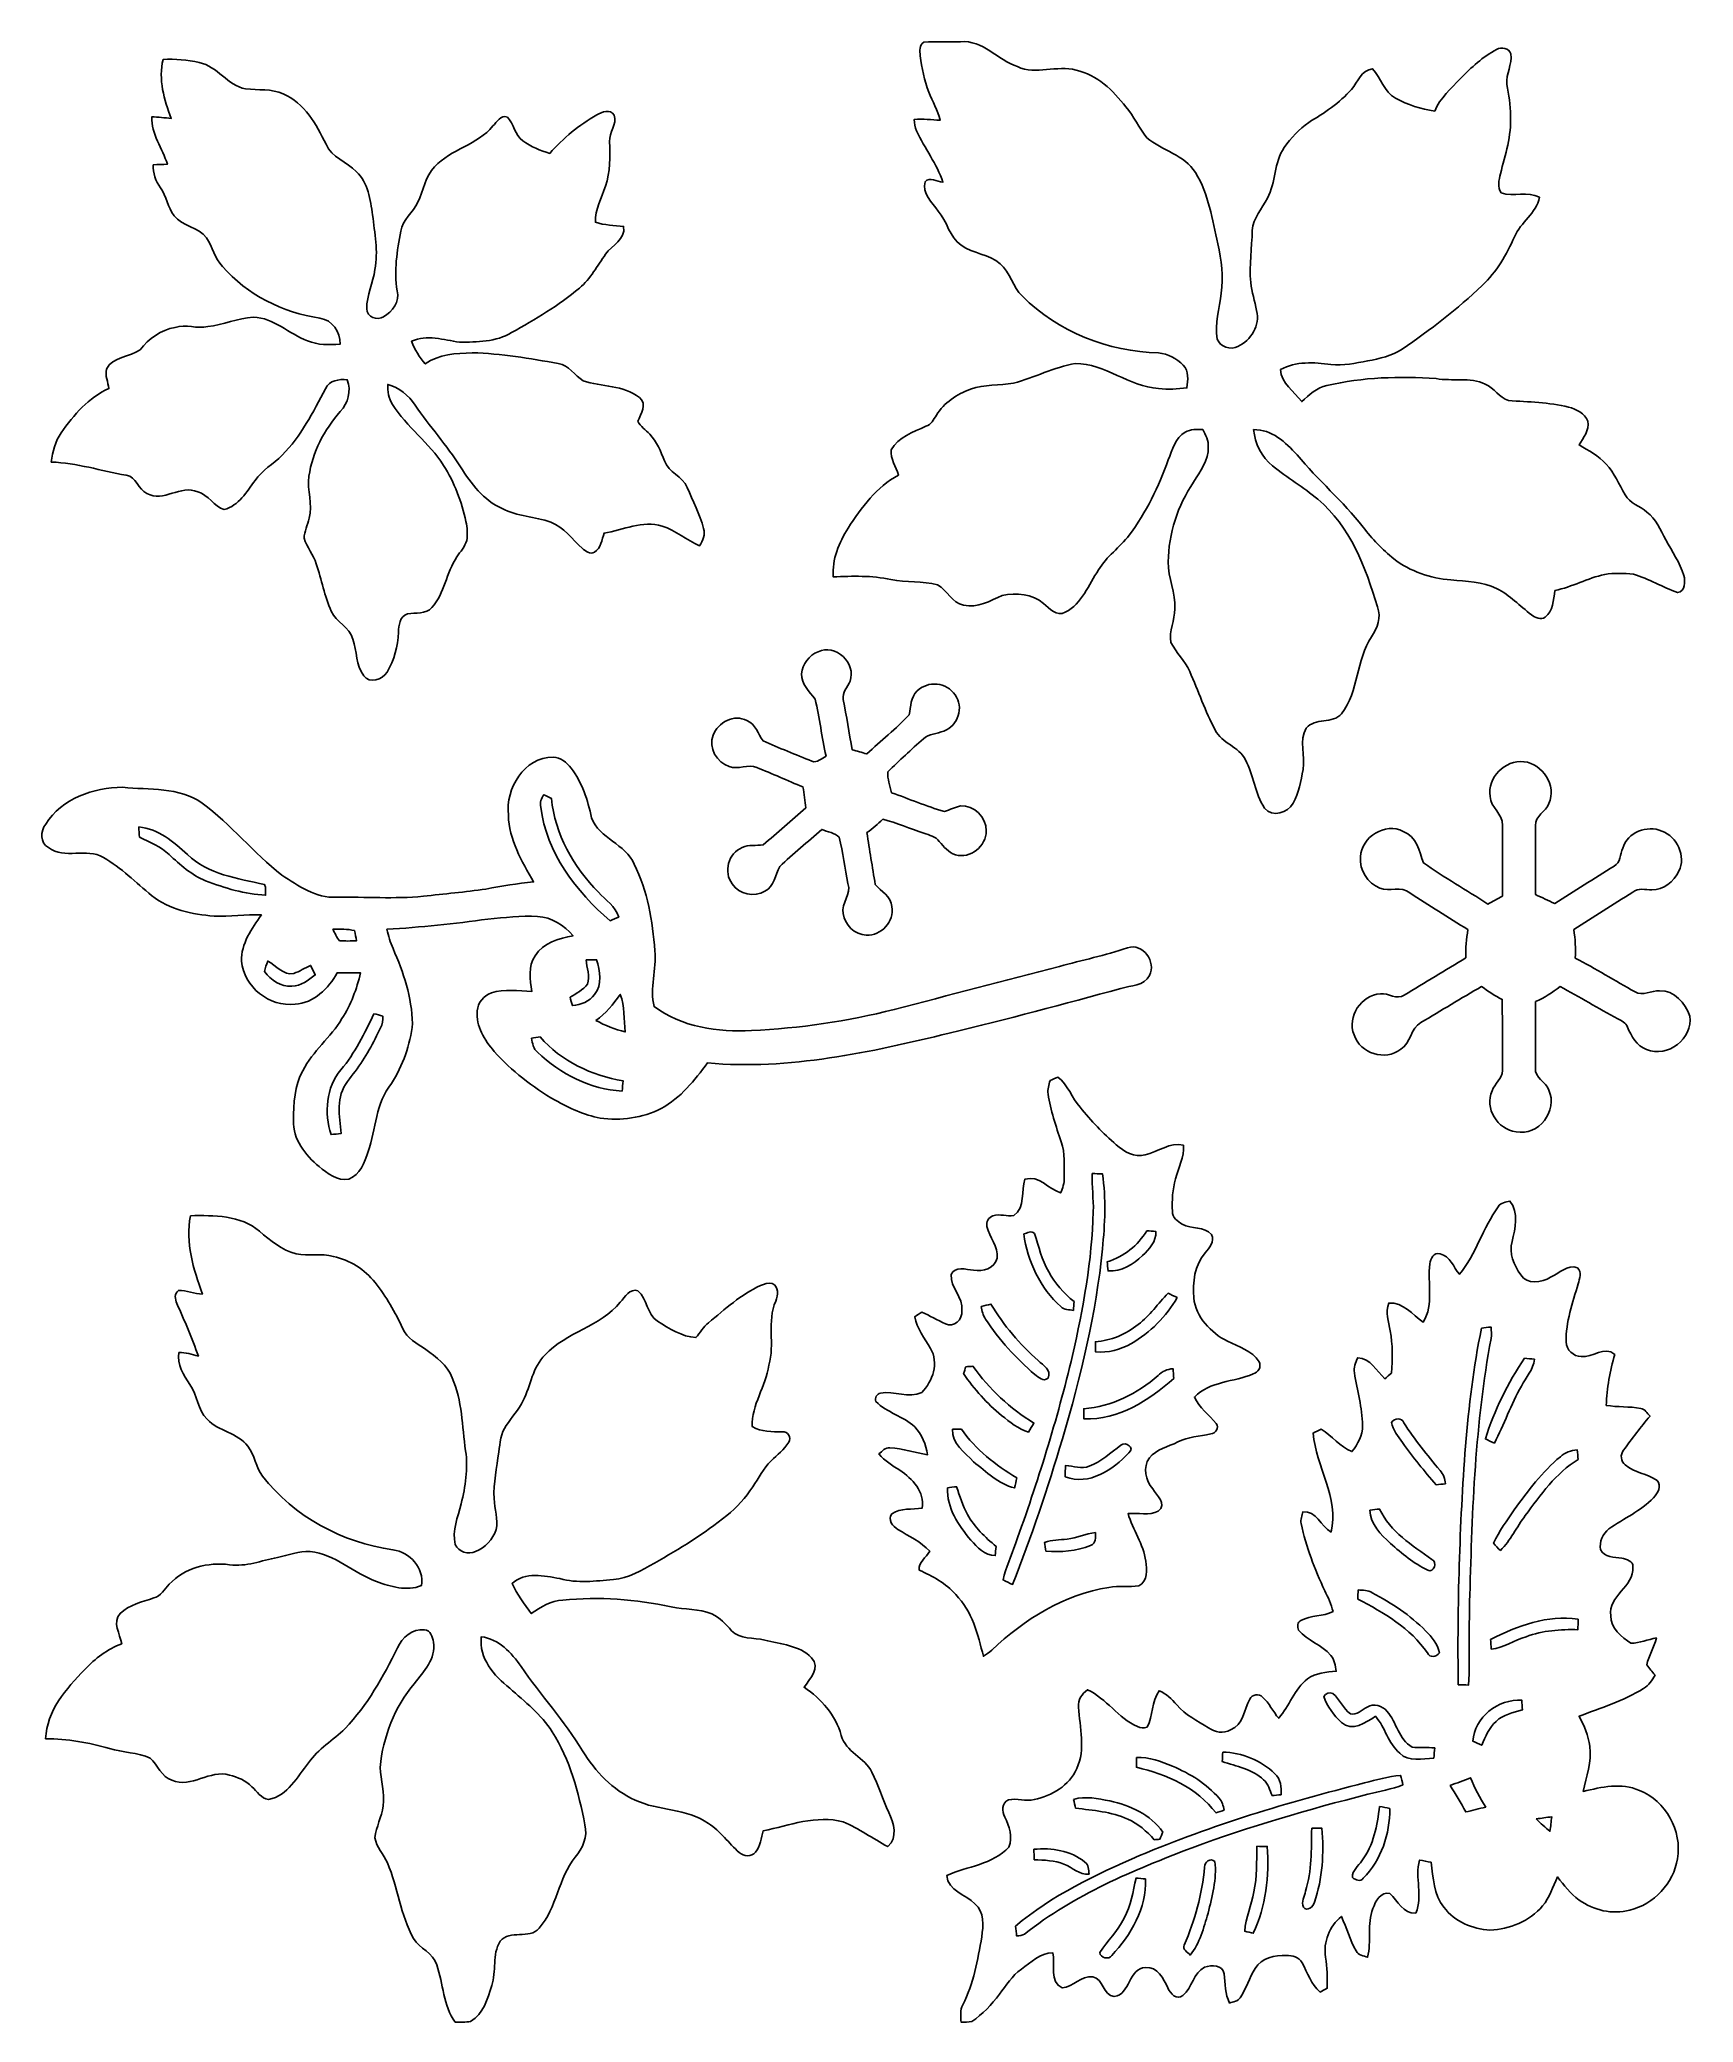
# Model space of a CAD drawing. Header units: centimetres. Extents: x -11.1 to 11.2, y -13.4 to 13.4.
import ezdxf

# ---------------------------------------------------------------- set-up
doc = ezdxf.new("R2010")
doc.units = ezdxf.units.CM
doc.header["$MEASUREMENT"] = 0
doc.layers.add('Camada 1', color=7, linetype='Continuous')

msp = doc.modelspace()

# ---------------------------------------------------------------- linework, layer by layer
at = {"layer": 'Camada 1', "color": 156}
for points, knots in [([(0.81173, 13.34205), (0.97649, 13.35263), (1.14194, 13.34311), (1.30739, 13.34698), (1.30739, 13.34698), (1.61008, 13.37591), (1.81081, 13.10111), (2.07785, 13.01115), (2.07785, 13.01115), (2.33115, 12.89332), (2.6095, 13.03655), (2.8709, 12.96352), (2.8709, 12.96352), (3.15489, 12.90284), (3.37007, 12.6887), (3.544, 12.46893), (3.544, 12.46893), (3.6509, 12.33734), (3.72285, 12.18106), (3.82869, 12.04877), (3.82869, 12.04877), (4.03365, 11.87379), (4.33634, 11.81911), (4.48486, 11.57781), (4.48486, 11.57781), (4.66689, 11.28888), (4.70992, 10.94139), (4.78649, 10.61507), (4.78649, 10.61507), (4.84116, 10.39777), (4.86163, 10.17058), (4.83022, 9.94762), (4.83022, 9.94762), (4.81329, 9.74124), (4.73674, 9.53558), (4.78013, 9.32709), (4.78013, 9.32709), (4.81646, 9.22337), (4.96288, 9.17469), (5.05777, 9.22619), (5.05777, 9.22619), (5.23309, 9.30909), (5.36187, 9.51653), (5.31213, 9.71197), (5.31213, 9.71197), (5.28778, 9.83932), (5.2465, 9.96349), (5.23134, 10.09261), (5.23134, 10.09261), (5.21088, 10.32792), (5.2465, 10.56216), (5.25356, 10.79712), (5.25356, 10.79712), (5.26413, 10.96433), (5.38444, 11.08991), (5.45677, 11.23244), (5.45677, 11.23244), (5.57388, 11.44728), (5.54496, 11.71292), (5.68359, 11.9186), (5.68359, 11.9186), (5.77532, 12.04771), (5.88997, 12.1613), (6.01627, 12.2569), (6.01627, 12.2569), (6.22335, 12.38391), (6.43254, 12.51832), (6.59306, 12.70387), (6.59306, 12.70387), (6.68197, 12.80442), (6.72606, 12.96458), (6.88021, 12.98151), (6.88021, 12.98151), (6.99347, 12.85698), (7.03367, 12.6693), (7.18925, 12.58499), (7.18925, 12.58499), (7.35295, 12.49467), (7.53426, 12.43788), (7.71913, 12.40931), (7.71913, 12.40931), (7.78932, 12.58887), (7.94173, 12.71269), (8.06838, 12.85134), (8.06838, 12.85134), (8.21443, 12.99915), (8.3693, 13.14661), (8.55627, 13.24081), (8.55627, 13.24081), (8.62117, 13.2849), (8.72067, 13.26197), (8.74676, 13.18365), (8.74676, 13.18365), (8.77322, 13.04219), (8.6755, 12.91272), (8.69597, 12.77161), (8.69597, 12.77161), (8.7122, 12.6305), (8.74888, 12.49115), (8.7443, 12.34828), (8.7443, 12.34828), (8.75524, 12.07946), (8.67587, 11.81911), (8.60707, 11.56229), (8.60707, 11.56229), (8.59048, 11.47903), (8.56051, 11.37955), (8.61942, 11.30582), (8.61942, 11.30582), (8.78557, 11.2395), (8.97643, 11.33722), (9.13518, 11.24408), (9.13518, 11.24408), (9.09425, 11.02642), (8.88047, 10.90859), (8.79792, 10.71174), (8.79792, 10.71174), (8.68961, 10.4708), (8.55768, 10.23443), (8.36224, 10.05275), (8.36224, 10.05275), (8.0271, 9.7356), (7.66127, 9.45197), (7.27991, 9.19302), (7.27991, 9.19302), (7.14199, 9.09637), (6.97335, 9.06497), (6.81177, 9.03216), (6.81177, 9.03216), (6.64845, 9.00147), (6.48263, 8.96479), (6.31577, 8.98489), (6.31577, 8.98489), (6.08717, 9.01206), (5.84234, 9.03146), (5.63386, 8.91469), (5.63386, 8.91469), (5.64479, 8.72771), (5.81766, 8.62012), (5.92067, 8.48183), (5.92067, 8.48183), (6.02226, 8.57108), (6.12315, 8.67304), (6.26251, 8.69844), (6.26251, 8.69844), (6.74441, 8.8145), (7.24605, 8.82508), (7.73888, 8.79263), (7.73888, 8.79263), (7.9583, 8.75488), (8.19396, 8.81591), (8.4021, 8.71819), (8.4021, 8.71819), (8.52134, 8.66493), (8.59367, 8.53722), (8.71714, 8.49488), (8.71714, 8.49488), (8.98842, 8.4776), (9.26324, 8.4723), (9.52923, 8.40809), (9.52923, 8.40809), (9.63329, 8.37988), (9.74831, 8.3252), (9.78746, 8.21619), (9.78746, 8.21619), (9.81463, 8.09483), (9.72538, 7.99499), (9.67176, 7.89586), (9.67176, 7.89586), (9.80052, 7.82143), (9.93493, 7.74912), (10.03545, 7.63622), (10.03545, 7.63622), (10.14906, 7.51662), (10.21184, 7.36247), (10.29194, 7.221), (10.29194, 7.221), (10.35685, 7.1074), (10.49267, 7.07036), (10.58791, 6.98887), (10.58791, 6.98887), (10.71104, 6.89363), (10.77312, 6.74687), (10.84438, 6.61317), (10.84438, 6.61317), (10.92622, 6.45337), (11.03312, 6.30449), (11.08779, 6.13197), (11.08779, 6.13197), (11.10684, 6.04838), (11.10791, 5.92172), (11.00242, 5.89913), (11.00242, 5.89913), (10.80028, 5.97181), (10.61402, 6.08717), (10.40659, 6.1468), (10.40659, 6.1468), (10.27782, 6.16444), (10.14589, 6.16372), (10.01747, 6.14539), (10.01747, 6.14539), (9.78605, 6.09528), (9.5765, 5.97675), (9.34473, 5.92666), (9.34473, 5.92666), (9.31898, 5.80354), (9.32814, 5.64761), (9.21032, 5.5693), (9.21032, 5.5693), (9.15387, 5.5185), (9.07767, 5.56612), (9.02687, 5.60105), (9.02687, 5.60105), (8.86882, 5.71641), (8.73583, 5.86846), (8.55627, 5.95312), (8.55627, 5.95312), (8.36612, 6.05084), (8.1467, 6.04838), (7.93925, 6.07094), (7.93925, 6.07094), (7.66234, 6.09423), (7.38716, 6.18418), (7.16597, 6.35565), (7.16597, 6.35565), (7.0118, 6.48229), (6.87139, 6.62657), (6.7497, 6.78497), (6.7497, 6.78497), (6.47912, 7.13458), (6.13938, 7.4228), (5.85823, 7.76323), (5.85823, 7.76323), (5.70442, 7.93009), (5.5139, 8.11001), (5.27085, 8.10294), (5.27085, 8.10294), (5.2892, 7.91386), (5.37774, 7.73041), (5.52838, 7.61152), (5.52838, 7.61152), (5.72664, 7.45489), (5.94323, 7.32296), (6.13833, 7.16209), (6.13833, 7.16209), (6.57718, 6.79662), (6.78638, 6.23851), (6.94407, 5.70652), (6.94407, 5.70652), (7.00051, 5.56612), (6.94231, 5.4222), (6.86576, 5.30294), (6.86576, 5.30294), (6.65938, 4.98474), (6.69149, 4.56776), (6.46112, 4.26191), (6.46112, 4.26191), (6.33694, 4.12043), (6.10198, 4.21393), (5.98311, 4.06681), (5.98311, 4.06681), (5.8801, 3.89643), (5.97322, 3.69359), (5.93901, 3.50979), (5.93901, 3.50979), (5.91114, 3.3535), (5.88222, 3.19193), (5.80354, 3.05187), (5.80354, 3.05187), (5.73298, 2.91677), (5.52591, 2.85715), (5.41972, 2.98626), (5.41972, 2.98626), (5.28742, 3.18311), (5.2712, 3.43181), (5.16078, 3.6396), (5.16078, 3.6396), (5.07152, 3.81952), (4.8408, 3.86115), (4.75226, 4.04142), (4.75226, 4.04142), (4.61715, 4.29612), (4.52402, 4.56988), (4.40689, 4.83234), (4.40689, 4.83234), (4.34374, 4.97699), (4.2231, 5.08599), (4.15361, 5.22639), (4.15361, 5.22639), (4.1208, 5.37915), (4.2097, 5.52591), (4.20546, 5.67972), (4.20546, 5.67972), (4.22205, 5.89704), (4.10915, 6.09776), (4.11621, 6.31401), (4.11621, 6.31401), (4.12114, 6.69748), (4.2432, 7.07813), (4.45947, 7.39457), (4.45947, 7.39457), (4.54659, 7.54097), (4.66619, 7.68809), (4.65842, 7.86799), (4.65842, 7.86799), (4.66441, 7.95443), (4.62209, 8.03168), (4.58257, 8.10506), (4.58257, 8.10506), (4.50356, 8.10119), (4.41642, 8.11565), (4.34764, 8.06767), (4.34764, 8.06767), (4.21111, 7.99112), (4.17476, 7.82672), (4.11692, 7.69372), (4.11692, 7.69372), (3.9878, 7.33319), (3.82023, 6.98358), (3.5888, 6.67737), (3.5888, 6.67737), (3.4618, 6.5105), (3.28259, 6.38915), (3.17394, 6.20713), (3.17394, 6.20713), (3.03988, 6.00709), (2.95275, 5.75027), (2.7252, 5.63491), (2.7252, 5.63491), (2.6095, 5.57035), (2.51319, 5.68571), (2.43063, 5.75027), (2.43063, 5.75027), (2.28141, 5.88751), (2.06233, 5.89738), (1.87359, 5.8621), (1.87359, 5.8621), (1.70921, 5.78872), (1.53882, 5.68607), (1.35078, 5.73088), (1.35078, 5.73088), (1.19027, 5.75522), (1.13205, 5.93266), (0.99942, 6.00287), (0.99942, 6.00287), (0.79375, 6.06178), (0.57538, 6.02933), (0.36724, 6.07625), (0.36724, 6.07625), (0.11077, 6.13197), (-0.15134, 6.12386), (-0.41168, 6.11258), (-0.41168, 6.11258), (-0.43144, 6.34965), (-0.33019, 6.57472), (-0.21132, 6.77298), (-0.21132, 6.77298), (-0.02998, 7.04885), (0.17251, 7.33142), (0.4713, 7.48875), (0.4713, 7.48875), (0.43709, 7.60165), (0.35772, 7.70678), (0.37287, 7.8292), (0.37287, 7.8292), (0.46777, 8.00311), (0.66993, 8.07366), (0.84172, 8.14846), (0.84172, 8.14846), (0.91157, 8.17068), (0.94402, 8.24123), (0.98283, 8.29697), (0.98283, 8.29697), (1.08549, 8.46772), (1.26012, 8.58273), (1.44426, 8.65011), (1.44426, 8.65011), (1.63089, 8.71889), (1.83373, 8.69703), (2.02671, 8.7316), (2.02671, 8.7316), (2.30752, 8.81097), (2.57352, 8.94291), (2.86032, 8.99865), (2.86032, 8.99865), (3.2639, 8.99618), (3.58668, 8.68397), (3.98673, 8.65822), (3.98673, 8.65822), (4.11409, 8.64411), (4.2418, 8.65328), (4.36879, 8.66704), (4.36879, 8.66704), (4.38114, 8.77111), (4.40055, 8.89247), (4.31977, 8.97607), (4.31977, 8.97607), (4.2298, 9.06356), (4.11161, 9.13059), (3.98463, 9.13941), (3.98463, 9.13941), (3.30658, 9.15916), (2.62714, 9.42374), (2.14488, 9.9067), (2.14488, 9.9067), (2.01048, 10.03018), (1.98366, 10.22879), (1.8436, 10.34661), (1.8436, 10.34661), (1.69367, 10.4782), (1.47742, 10.48137), (1.31762, 10.59638), (1.31762, 10.59638), (1.15464, 10.70468), (1.13171, 10.91882), (1.00646, 11.05887), (1.00646, 11.05887), (0.92533, 11.17423), (0.78458, 11.30053), (0.82868, 11.45504), (0.82868, 11.45504), (0.89393, 11.52807), (0.9913, 11.4554), (1.06997, 11.44799), (1.06997, 11.44799), (0.98882, 11.69705), (0.82444, 11.9066), (0.71366, 12.14225), (0.71366, 12.14225), (0.68967, 12.19023), (0.68967, 12.24455), (0.68403, 12.29642), (0.68403, 12.29642), (0.80044, 12.31018), (0.91687, 12.28795), (1.03363, 12.28725), (1.03363, 12.28725), (1.00117, 12.42094), (0.9292, 12.53948), (0.88018, 12.66684), (0.88018, 12.66684), (0.81879, 12.82453), (0.78422, 12.99139), (0.76305, 13.15861), (0.76305, 13.15861), (0.75917, 13.22246), (0.7486, 13.30184), (0.81173, 13.34205)], [0, 0, 0, 0, 0.00884956, 0.00884956, 0.00884956, 0.00884956, 0.01769912, 0.01769912, 0.01769912, 0.01769912, 0.02654867, 0.02654867, 0.02654867, 0.02654867, 0.03539823, 0.03539823, 0.03539823, 0.03539823, 0.04424779, 0.04424779, 0.04424779, 0.04424779, 0.05309735, 0.05309735, 0.05309735, 0.05309735, 0.0619469, 0.0619469, 0.0619469, 0.0619469, 0.07079646, 0.07079646, 0.07079646, 0.07079646, 0.07964602, 0.07964602, 0.07964602, 0.07964602, 0.08849558, 0.08849558, 0.08849558, 0.08849558, 0.09734513, 0.09734513, 0.09734513, 0.09734513, 0.10619469, 0.10619469, 0.10619469, 0.10619469, 0.11504425, 0.11504425, 0.11504425, 0.11504425, 0.12389381, 0.12389381, 0.12389381, 0.12389381, 0.13274336, 0.13274336, 0.13274336, 0.13274336, 0.14159292, 0.14159292, 0.14159292, 0.14159292, 0.15044248, 0.15044248, 0.15044248, 0.15044248, 0.15929204, 0.15929204, 0.15929204, 0.15929204, 0.16814159, 0.16814159, 0.16814159, 0.16814159, 0.17699115, 0.17699115, 0.17699115, 0.17699115, 0.18584071, 0.18584071, 0.18584071, 0.18584071, 0.19469027, 0.19469027, 0.19469027, 0.19469027, 0.20353982, 0.20353982, 0.20353982, 0.20353982, 0.21238938, 0.21238938, 0.21238938, 0.21238938, 0.22123894, 0.22123894, 0.22123894, 0.22123894, 0.2300885, 0.2300885, 0.2300885, 0.2300885, 0.23893805, 0.23893805, 0.23893805, 0.23893805, 0.24778761, 0.24778761, 0.24778761, 0.24778761, 0.25663717, 0.25663717, 0.25663717, 0.25663717, 0.26548673, 0.26548673, 0.26548673, 0.26548673, 0.27433628, 0.27433628, 0.27433628, 0.27433628, 0.28318584, 0.28318584, 0.28318584, 0.28318584, 0.2920354, 0.2920354, 0.2920354, 0.2920354, 0.30088496, 0.30088496, 0.30088496, 0.30088496, 0.30973451, 0.30973451, 0.30973451, 0.30973451, 0.31858407, 0.31858407, 0.31858407, 0.31858407, 0.32743363, 0.32743363, 0.32743363, 0.32743363, 0.33628319, 0.33628319, 0.33628319, 0.33628319, 0.34513274, 0.34513274, 0.34513274, 0.34513274, 0.3539823, 0.3539823, 0.3539823, 0.3539823, 0.36283186, 0.36283186, 0.36283186, 0.36283186, 0.37168142, 0.37168142, 0.37168142, 0.37168142, 0.38053097, 0.38053097, 0.38053097, 0.38053097, 0.38938053, 0.38938053, 0.38938053, 0.38938053, 0.39823009, 0.39823009, 0.39823009, 0.39823009, 0.40707965, 0.40707965, 0.40707965, 0.40707965, 0.4159292, 0.4159292, 0.4159292, 0.4159292, 0.42477876, 0.42477876, 0.42477876, 0.42477876, 0.43362832, 0.43362832, 0.43362832, 0.43362832, 0.44247788, 0.44247788, 0.44247788, 0.44247788, 0.45132743, 0.45132743, 0.45132743, 0.45132743, 0.46017699, 0.46017699, 0.46017699, 0.46017699, 0.46902655, 0.46902655, 0.46902655, 0.46902655, 0.47787611, 0.47787611, 0.47787611, 0.47787611, 0.48672566, 0.48672566, 0.48672566, 0.48672566, 0.49557522, 0.49557522, 0.49557522, 0.49557522, 0.50442478, 0.50442478, 0.50442478, 0.50442478, 0.51327434, 0.51327434, 0.51327434, 0.51327434, 0.52212389, 0.52212389, 0.52212389, 0.52212389, 0.53097345, 0.53097345, 0.53097345, 0.53097345, 0.53982301, 0.53982301, 0.53982301, 0.53982301, 0.54867257, 0.54867257, 0.54867257, 0.54867257, 0.55752212, 0.55752212, 0.55752212, 0.55752212, 0.56637168, 0.56637168, 0.56637168, 0.56637168, 0.57522124, 0.57522124, 0.57522124, 0.57522124, 0.5840708, 0.5840708, 0.5840708, 0.5840708, 0.59292035, 0.59292035, 0.59292035, 0.59292035, 0.60176991, 0.60176991, 0.60176991, 0.60176991, 0.61061947, 0.61061947, 0.61061947, 0.61061947, 0.61946903, 0.61946903, 0.61946903, 0.61946903, 0.62831858, 0.62831858, 0.62831858, 0.62831858, 0.63716814, 0.63716814, 0.63716814, 0.63716814, 0.6460177, 0.6460177, 0.6460177, 0.6460177, 0.65486726, 0.65486726, 0.65486726, 0.65486726, 0.66371681, 0.66371681, 0.66371681, 0.66371681, 0.67256637, 0.67256637, 0.67256637, 0.67256637, 0.68141593, 0.68141593, 0.68141593, 0.68141593, 0.69026549, 0.69026549, 0.69026549, 0.69026549, 0.69911504, 0.69911504, 0.69911504, 0.69911504, 0.7079646, 0.7079646, 0.7079646, 0.7079646, 0.71681416, 0.71681416, 0.71681416, 0.71681416, 0.72566372, 0.72566372, 0.72566372, 0.72566372, 0.73451327, 0.73451327, 0.73451327, 0.73451327, 0.74336283, 0.74336283, 0.74336283, 0.74336283, 0.75221239, 0.75221239, 0.75221239, 0.75221239, 0.76106195, 0.76106195, 0.76106195, 0.76106195, 0.7699115, 0.7699115, 0.7699115, 0.7699115, 0.77876106, 0.77876106, 0.77876106, 0.77876106, 0.78761062, 0.78761062, 0.78761062, 0.78761062, 0.79646018, 0.79646018, 0.79646018, 0.79646018, 0.80530973, 0.80530973, 0.80530973, 0.80530973, 0.81415929, 0.81415929, 0.81415929, 0.81415929, 0.82300885, 0.82300885, 0.82300885, 0.82300885, 0.83185841, 0.83185841, 0.83185841, 0.83185841, 0.84070796, 0.84070796, 0.84070796, 0.84070796, 0.84955752, 0.84955752, 0.84955752, 0.84955752, 0.85840708, 0.85840708, 0.85840708, 0.85840708, 0.86725664, 0.86725664, 0.86725664, 0.86725664, 0.87610619, 0.87610619, 0.87610619, 0.87610619, 0.88495575, 0.88495575, 0.88495575, 0.88495575, 0.89380531, 0.89380531, 0.89380531, 0.89380531, 0.90265487, 0.90265487, 0.90265487, 0.90265487, 0.91150442, 0.91150442, 0.91150442, 0.91150442, 0.92035398, 0.92035398, 0.92035398, 0.92035398, 0.92920354, 0.92920354, 0.92920354, 0.92920354, 0.9380531, 0.9380531, 0.9380531, 0.9380531, 0.94690265, 0.94690265, 0.94690265, 0.94690265, 0.95575221, 0.95575221, 0.95575221, 0.95575221, 0.96460177, 0.96460177, 0.96460177, 0.96460177, 0.97345133, 0.97345133, 0.97345133, 0.97345133, 0.98230088, 0.98230088, 0.98230088, 0.98230088, 1, 1, 1, 1]), ([(-9.47278, 13.10886), (-9.30875, 13.11592), (-9.14293, 13.10286), (-8.98243, 13.06759), (-8.98243, 13.06759), (-8.73865, 13.01326), (-8.60213, 12.75785), (-8.35554, 12.70987), (-8.35554, 12.70987), (-8.1862, 12.69047), (-8.00735, 12.71658), (-7.84754, 12.64214), (-7.84754, 12.64214), (-7.56002, 12.52043), (-7.3988, 12.23009), (-7.26934, 11.96199), (-7.26934, 11.96199), (-7.19242, 11.78242), (-6.98746, 11.7242), (-6.8594, 11.59122), (-6.8594, 11.59122), (-6.69854, 11.44129), (-6.67066, 11.21127), (-6.63892, 11.0056), (-6.63892, 11.0056), (-6.61282, 10.76148), (-6.55884, 10.51418), (-6.60929, 10.26936), (-6.60929, 10.26936), (-6.63117, 10.08909), (-6.72182, 9.92081), (-6.71795, 9.73737), (-6.71795, 9.73737), (-6.72182, 9.62659), (-6.57506, 9.57157), (-6.49076, 9.62906), (-6.49076, 9.62906), (-6.36939, 9.6968), (-6.26604, 9.8358), (-6.30695, 9.98078), (-6.30695, 9.98078), (-6.35599, 10.2489), (-6.30555, 10.52124), (-6.25934, 10.78582), (-6.25934, 10.78582), (-6.23181, 10.9421), (-6.09282, 11.03982), (-6.02862, 11.17847), (-6.02862, 11.17847), (-5.94924, 11.33581), (-5.93019, 11.52701), (-5.80178, 11.65683), (-5.80178, 11.65683), (-5.57847, 11.89672), (-5.22145, 11.95175), (-5.0119, 12.20893), (-5.0119, 12.20893), (-4.95757, 12.26185), (-4.90926, 12.36521), (-4.81717, 12.32923), (-4.81717, 12.32923), (-4.72617, 12.23644), (-4.71769, 12.08617), (-4.60869, 12.0075), (-4.60869, 12.0075), (-4.50003, 11.92705), (-4.37268, 11.87696), (-4.24427, 11.8371), (-4.24427, 11.8371), (-4.06435, 12.04488), (-3.84739, 12.22198), (-3.6089, 12.35816), (-3.6089, 12.35816), (-3.53871, 12.39766), (-3.43005, 12.44494), (-3.37431, 12.3571), (-3.37431, 12.3571), (-3.32809, 12.23186), (-3.44769, 12.12249), (-3.43464, 11.99691), (-3.43464, 11.99691), (-3.42759, 11.79547), (-3.4237, 11.58769), (-3.49144, 11.39507), (-3.49144, 11.39507), (-3.53942, 11.23314), (-3.63643, 11.0818), (-3.62795, 10.90717), (-3.62795, 10.90717), (-3.50485, 10.86484), (-3.37361, 10.86626), (-3.2459, 10.84968), (-3.2459, 10.84968), (-3.21804, 10.67469), (-3.40184, 10.59638), (-3.48933, 10.47537), (-3.48933, 10.47537), (-3.60327, 10.3198), (-3.69147, 10.142), (-3.84281, 10.01712), (-3.84281, 10.01712), (-4.12362, 9.78182), (-4.43971, 9.59237), (-4.75967, 9.41563), (-4.75967, 9.41563), (-4.97099, 9.28793), (-5.22781, 9.28722), (-5.46664, 9.28616), (-5.46664, 9.28616), (-5.67937, 9.31509), (-5.90444, 9.39341), (-6.11258, 9.29745), (-6.11258, 9.29745), (-6.07272, 9.18386), (-6.00569, 9.08261), (-5.92737, 8.99159), (-5.92737, 8.99159), (-5.74357, 9.12671), (-5.5111, 9.13306), (-5.29201, 9.14293), (-5.29201, 9.14293), (-4.90044, 9.1327), (-4.51414, 9.06497), (-4.12962, 8.99653), (-4.12962, 8.99653), (-3.98604, 8.9722), (-3.9056, 8.84061), (-3.79482, 8.76087), (-3.79482, 8.76087), (-3.54259, 8.68467), (-3.24943, 8.70514), (-3.03247, 8.53722), (-3.03247, 8.53722), (-2.92206, 8.44444), (-3.0113, 8.31814), (-3.05469, 8.21654), (-3.05469, 8.21654), (-3.01907, 8.14458), (-2.94534, 8.10048), (-2.89348, 8.0405), (-2.89348, 8.0405), (-2.79223, 7.94278), (-2.74496, 7.80767), (-2.69275, 7.68032), (-2.69275, 7.68032), (-2.63877, 7.52333), (-2.44756, 7.47606), (-2.3869, 7.32225), (-2.3869, 7.32225), (-2.30893, 7.1388), (-2.21721, 6.95888), (-2.16429, 6.76627), (-2.16429, 6.76627), (-2.13642, 6.68267), (-2.17769, 6.60293), (-2.21896, 6.53238), (-2.21896, 6.53238), (-2.39182, 6.61387), (-2.54353, 6.7377), (-2.7252, 6.79979), (-2.7252, 6.79979), (-2.99013, 6.88269), (-3.25049, 6.74229), (-3.51048, 6.70489), (-3.51048, 6.70489), (-3.53659, 6.61246), (-3.55211, 6.50239), (-3.64137, 6.4463), (-3.64137, 6.4463), (-3.70134, 6.40997), (-3.75813, 6.46112), (-3.80364, 6.49605), (-3.80364, 6.49605), (-3.94229, 6.61811), (-4.05058, 6.78497), (-4.23121, 6.85058), (-4.23121, 6.85058), (-4.4457, 6.92891), (-4.68277, 6.93173), (-4.88914, 7.03474), (-4.88914, 7.03474), (-5.13644, 7.1515), (-5.31176, 7.37234), (-5.45146, 7.60095), (-5.45146, 7.60095), (-5.63703, 7.89233), (-5.87092, 8.14916), (-6.06424, 8.43492), (-6.06424, 8.43492), (-6.1528, 8.56615), (-6.27839, 8.67445), (-6.43431, 8.71466), (-6.43431, 8.71466), (-6.43784, 8.62083), (-6.42196, 8.52592), (-6.37151, 8.44515), (-6.37151, 8.44515), (-6.18172, 8.13681), (-5.86987, 7.92762), (-5.67937, 7.61965), (-5.67937, 7.61965), (-5.53295, 7.38823), (-5.4363, 7.12786), (-5.37703, 6.86118), (-5.37703, 6.86118), (-5.35905, 6.77686), (-5.35199, 6.68901), (-5.36716, 6.604), (-5.36716, 6.604), (-5.39184, 6.52003), (-5.45324, 6.45442), (-5.49909, 6.38174), (-5.49909, 6.38174), (-5.64549, 6.17007), (-5.6642, 5.89209), (-5.83706, 5.69629), (-5.83706, 5.69629), (-5.92101, 5.60246), (-6.05613, 5.63279), (-6.16691, 5.61233), (-6.16691, 5.61233), (-6.27345, 5.58095), (-6.28368, 5.4557), (-6.29143, 5.36327), (-6.29143, 5.36327), (-6.29532, 5.17418), (-6.34717, 4.98651), (-6.44384, 4.82423), (-6.44384, 4.82423), (-6.50662, 4.71981), (-6.67702, 4.66195), (-6.75993, 4.7759), (-6.75993, 4.7759), (-6.86752, 4.91666), (-6.84847, 5.10892), (-6.90774, 5.26979), (-6.90774, 5.26979), (-6.94477, 5.43665), (-7.13458, 5.49627), (-7.19807, 5.64761), (-7.19807, 5.64761), (-7.28909, 5.85364), (-7.3293, 6.07694), (-7.40056, 6.28967), (-7.40056, 6.28967), (-7.44007, 6.41173), (-7.52722, 6.51191), (-7.56673, 6.63363), (-7.56673, 6.63363), (-7.56355, 6.72782), (-7.51628, 6.81284), (-7.49582, 6.90386), (-7.49582, 6.90386), (-7.44466, 7.09224), (-7.52968, 7.28345), (-7.50005, 7.4736), (-7.50005, 7.4736), (-7.45418, 7.79992), (-7.29368, 8.10083), (-7.07707, 8.34602), (-7.07707, 8.34602), (-6.96841, 8.46313), (-6.92679, 8.62506), (-6.98217, 8.77711), (-6.98217, 8.77711), (-7.09365, 8.78769), (-7.22383, 8.77111), (-7.27709, 8.65681), (-7.27709, 8.65681), (-7.44536, 8.34143), (-7.60341, 8.01052), (-7.86377, 7.75794), (-7.86377, 7.75794), (-7.97912, 7.63693), (-8.13364, 7.5565), (-8.22783, 7.41503), (-8.22783, 7.41503), (-8.34425, 7.2651), (-8.4469, 7.07178), (-8.64658, 7.0238), (-8.64658, 7.0238), (-8.78874, 7.05979), (-8.85719, 7.22595), (-9.00394, 7.26157), (-9.00394, 7.26157), (-9.23536, 7.36423), (-9.46573, 7.11482), (-9.6908, 7.239), (-9.6908, 7.239), (-9.80863, 7.29402), (-9.83226, 7.46619), (-9.9702, 7.48595), (-9.9702, 7.48595), (-10.30781, 7.54732), (-10.63766, 7.6514), (-10.98268, 7.6648), (-10.98268, 7.6648), (-10.96715, 7.8045), (-10.93152, 7.94455), (-10.84862, 8.06061), (-10.84862, 8.06061), (-10.68211, 8.30333), (-10.47855, 8.53828), (-10.20339, 8.65893), (-10.20339, 8.65893), (-10.21574, 8.74571), (-10.25877, 8.8332), (-10.23796, 8.92069), (-10.23796, 8.92069), (-10.1487, 9.09284), (-9.92328, 9.0812), (-9.78288, 9.1828), (-9.78288, 9.1828), (-9.66363, 9.33238), (-9.50207, 9.45268), (-9.3098, 9.48584), (-9.3098, 9.48584), (-9.1634, 9.52994), (-9.01347, 9.46432), (-8.86636, 9.49536), (-8.86636, 9.49536), (-8.65857, 9.52323), (-8.46137, 9.6079), (-8.25217, 9.62448), (-8.25217, 9.62448), (-7.97418, 9.61495), (-7.76993, 9.39765), (-7.52016, 9.30521), (-7.52016, 9.30521), (-7.38116, 9.24313), (-7.22665, 9.24912), (-7.07848, 9.25829), (-7.07848, 9.25829), (-7.07002, 9.4248), (-7.18326, 9.58391), (-7.35153, 9.61001), (-7.35153, 9.61001), (-7.85176, 9.68691), (-8.3379, 9.92328), (-8.67021, 10.31063), (-8.67021, 10.31063), (-8.77428, 10.42034), (-8.80533, 10.57204), (-8.8833, 10.69763), (-8.8833, 10.69763), (-8.99759, 10.84015), (-9.2082, 10.85391), (-9.32356, 10.99572), (-9.32356, 10.99572), (-9.40752, 11.11037), (-9.42516, 11.25889), (-9.50841, 11.37461), (-9.50841, 11.37461), (-9.57403, 11.46492), (-9.60613, 11.57181), (-9.60472, 11.68329), (-9.60472, 11.68329), (-9.54087, 11.68682), (-9.47701, 11.68893), (-9.41317, 11.69105), (-9.41317, 11.69105), (-9.4816, 11.90519), (-9.63507, 12.09921), (-9.62448, 12.3317), (-9.62448, 12.3317), (-9.53664, 12.32958), (-9.4495, 12.31935), (-9.36166, 12.31159), (-9.36166, 12.31159), (-9.45937, 12.56312), (-9.53735, 12.83899), (-9.47278, 13.10886)], [0, 0, 0, 0, 0.0106383, 0.0106383, 0.0106383, 0.0106383, 0.0212766, 0.0212766, 0.0212766, 0.0212766, 0.03191489, 0.03191489, 0.03191489, 0.03191489, 0.04255319, 0.04255319, 0.04255319, 0.04255319, 0.05319149, 0.05319149, 0.05319149, 0.05319149, 0.06382979, 0.06382979, 0.06382979, 0.06382979, 0.07446809, 0.07446809, 0.07446809, 0.07446809, 0.08510638, 0.08510638, 0.08510638, 0.08510638, 0.09574468, 0.09574468, 0.09574468, 0.09574468, 0.10638298, 0.10638298, 0.10638298, 0.10638298, 0.11702128, 0.11702128, 0.11702128, 0.11702128, 0.12765957, 0.12765957, 0.12765957, 0.12765957, 0.13829787, 0.13829787, 0.13829787, 0.13829787, 0.14893617, 0.14893617, 0.14893617, 0.14893617, 0.15957447, 0.15957447, 0.15957447, 0.15957447, 0.17021277, 0.17021277, 0.17021277, 0.17021277, 0.18085106, 0.18085106, 0.18085106, 0.18085106, 0.19148936, 0.19148936, 0.19148936, 0.19148936, 0.20212766, 0.20212766, 0.20212766, 0.20212766, 0.21276596, 0.21276596, 0.21276596, 0.21276596, 0.22340426, 0.22340426, 0.22340426, 0.22340426, 0.23404255, 0.23404255, 0.23404255, 0.23404255, 0.24468085, 0.24468085, 0.24468085, 0.24468085, 0.25531915, 0.25531915, 0.25531915, 0.25531915, 0.26595745, 0.26595745, 0.26595745, 0.26595745, 0.27659574, 0.27659574, 0.27659574, 0.27659574, 0.28723404, 0.28723404, 0.28723404, 0.28723404, 0.29787234, 0.29787234, 0.29787234, 0.29787234, 0.30851064, 0.30851064, 0.30851064, 0.30851064, 0.31914894, 0.31914894, 0.31914894, 0.31914894, 0.32978723, 0.32978723, 0.32978723, 0.32978723, 0.34042553, 0.34042553, 0.34042553, 0.34042553, 0.35106383, 0.35106383, 0.35106383, 0.35106383, 0.36170213, 0.36170213, 0.36170213, 0.36170213, 0.37234043, 0.37234043, 0.37234043, 0.37234043, 0.38297872, 0.38297872, 0.38297872, 0.38297872, 0.39361702, 0.39361702, 0.39361702, 0.39361702, 0.40425532, 0.40425532, 0.40425532, 0.40425532, 0.41489362, 0.41489362, 0.41489362, 0.41489362, 0.42553191, 0.42553191, 0.42553191, 0.42553191, 0.43617021, 0.43617021, 0.43617021, 0.43617021, 0.44680851, 0.44680851, 0.44680851, 0.44680851, 0.45744681, 0.45744681, 0.45744681, 0.45744681, 0.46808511, 0.46808511, 0.46808511, 0.46808511, 0.4787234, 0.4787234, 0.4787234, 0.4787234, 0.4893617, 0.4893617, 0.4893617, 0.4893617, 0.5, 0.5, 0.5, 0.5, 0.5106383, 0.5106383, 0.5106383, 0.5106383, 0.5212766, 0.5212766, 0.5212766, 0.5212766, 0.53191489, 0.53191489, 0.53191489, 0.53191489, 0.54255319, 0.54255319, 0.54255319, 0.54255319, 0.55319149, 0.55319149, 0.55319149, 0.55319149, 0.56382979, 0.56382979, 0.56382979, 0.56382979, 0.57446809, 0.57446809, 0.57446809, 0.57446809, 0.58510638, 0.58510638, 0.58510638, 0.58510638, 0.59574468, 0.59574468, 0.59574468, 0.59574468, 0.60638298, 0.60638298, 0.60638298, 0.60638298, 0.61702128, 0.61702128, 0.61702128, 0.61702128, 0.62765957, 0.62765957, 0.62765957, 0.62765957, 0.63829787, 0.63829787, 0.63829787, 0.63829787, 0.64893617, 0.64893617, 0.64893617, 0.64893617, 0.65957447, 0.65957447, 0.65957447, 0.65957447, 0.67021277, 0.67021277, 0.67021277, 0.67021277, 0.68085106, 0.68085106, 0.68085106, 0.68085106, 0.69148936, 0.69148936, 0.69148936, 0.69148936, 0.70212766, 0.70212766, 0.70212766, 0.70212766, 0.71276596, 0.71276596, 0.71276596, 0.71276596, 0.72340426, 0.72340426, 0.72340426, 0.72340426, 0.73404255, 0.73404255, 0.73404255, 0.73404255, 0.74468085, 0.74468085, 0.74468085, 0.74468085, 0.75531915, 0.75531915, 0.75531915, 0.75531915, 0.76595745, 0.76595745, 0.76595745, 0.76595745, 0.77659574, 0.77659574, 0.77659574, 0.77659574, 0.78723404, 0.78723404, 0.78723404, 0.78723404, 0.79787234, 0.79787234, 0.79787234, 0.79787234, 0.80851064, 0.80851064, 0.80851064, 0.80851064, 0.81914894, 0.81914894, 0.81914894, 0.81914894, 0.82978723, 0.82978723, 0.82978723, 0.82978723, 0.84042553, 0.84042553, 0.84042553, 0.84042553, 0.85106383, 0.85106383, 0.85106383, 0.85106383, 0.86170213, 0.86170213, 0.86170213, 0.86170213, 0.87234043, 0.87234043, 0.87234043, 0.87234043, 0.88297872, 0.88297872, 0.88297872, 0.88297872, 0.89361702, 0.89361702, 0.89361702, 0.89361702, 0.90425532, 0.90425532, 0.90425532, 0.90425532, 0.91489362, 0.91489362, 0.91489362, 0.91489362, 0.92553191, 0.92553191, 0.92553191, 0.92553191, 0.93617021, 0.93617021, 0.93617021, 0.93617021, 0.94680851, 0.94680851, 0.94680851, 0.94680851, 0.95744681, 0.95744681, 0.95744681, 0.95744681, 0.96808511, 0.96808511, 0.96808511, 0.96808511, 0.9787234, 0.9787234, 0.9787234, 0.9787234, 1, 1, 1, 1]), ([(-0.61595, 5.09939), (-0.3877, 5.21687), (-0.09207, 4.94171), (-0.1852, 4.70429), (-0.1852, 4.70429), (-0.21271, 4.61997), (-0.29774, 4.54871), (-0.27657, 4.45381), (-0.27657, 4.45381), (-0.23459, 4.22804), (-0.19473, 4.0019), (-0.15804, 3.77542), (-0.15804, 3.77542), (-0.09172, 3.75742), (-0.02575, 3.73839), (0.04056, 3.71863), (0.04056, 3.71863), (0.2293, 3.89748), (0.43885, 4.05553), (0.61348, 4.2485), (0.61348, 4.2485), (0.63675, 4.35856), (0.63324, 4.48697), (0.72248, 4.56952), (0.72248, 4.56952), (0.86254, 4.7117), (1.12818, 4.68911), (1.23401, 4.51555), (1.23401, 4.51555), (1.35995, 4.35504), (1.27458, 4.09222), (1.08374, 4.02836), (1.08374, 4.02836), (0.99236, 3.98921), (0.88089, 3.99413), (0.8061, 3.92112), (0.8061, 3.92112), (0.6424, 3.77789), (0.4826, 3.62902), (0.32631, 3.47839), (0.32631, 3.47839), (0.3182, 3.38101), (0.35806, 3.28789), (0.3757, 3.19334), (0.3757, 3.19334), (0.61419, 3.11009), (0.84737, 3.01059), (1.09007, 2.94004), (1.09007, 2.94004), (1.16382, 2.96192), (1.23225, 2.99931), (1.30739, 3.01554), (1.30739, 3.01554), (1.49048, 3.02965), (1.66404, 2.86315), (1.65417, 2.67828), (1.65417, 2.67828), (1.66299, 2.47261), (1.43898, 2.2927), (1.24071, 2.35549), (1.24071, 2.35549), (1.14511, 2.38337), (1.08338, 2.46415), (1.022, 2.53612), (1.022, 2.53612), (0.97225, 2.60349), (0.88582, 2.61902), (0.81314, 2.64795), (0.81314, 2.64795), (0.62723, 2.70827), (0.44767, 2.78694), (0.25788, 2.8342), (0.25788, 2.8342), (0.18944, 2.77071), (0.11852, 2.70968), (0.04375, 2.65394), (0.04375, 2.65394), (0.07584, 2.42005), (0.11747, 2.18756), (0.15662, 1.95474), (0.15662, 1.95474), (0.23424, 1.85807), (0.37076, 1.7928), (0.38064, 1.65381), (0.38064, 1.65381), (0.41768, 1.4552), (0.23459, 1.25518), (0.03493, 1.26894), (0.03493, 1.26894), (-0.12135, 1.27528), (-0.25752, 1.40687), (-0.27975, 1.55963), (-0.27975, 1.55963), (-0.30268, 1.7018), (-0.16298, 1.82209), (-0.21307, 1.96427), (-0.21307, 1.96427), (-0.25681, 2.1724), (-0.27869, 2.38512), (-0.33197, 2.59115), (-0.33197, 2.59115), (-0.3877, 2.6564), (-0.49106, 2.66171), (-0.56727, 2.69804), (-0.56727, 2.69804), (-0.75318, 2.52589), (-0.95673, 2.37348), (-1.13595, 2.19463), (-1.13595, 2.19463), (-1.19768, 2.0828), (-1.20614, 1.9258), (-1.33597, 1.86477), (-1.33597, 1.86477), (-1.48025, 1.77517), (-1.68485, 1.81785), (-1.77799, 1.96037), (-1.77799, 1.96037), (-1.90005, 2.11983), (-1.82879, 2.37949), (-1.64182, 2.45285), (-1.64182, 2.45285), (-1.55363, 2.49449), (-1.4545, 2.47402), (-1.36136, 2.49061), (-1.36136, 2.49061), (-1.16204, 2.64795), (-0.98036, 2.8268), (-0.78351, 2.98767), (-0.78351, 2.98767), (-0.79092, 3.08327), (-0.80362, 3.17816), (-0.82125, 3.27201), (-0.82125, 3.27201), (-1.03011, 3.35738), (-1.23577, 3.45052), (-1.44533, 3.53342), (-1.44533, 3.53342), (-1.56562, 3.59127), (-1.69686, 3.49885), (-1.81821, 3.54717), (-1.81821, 3.54717), (-1.98402, 3.60362), (-2.1075, 3.80223), (-2.03482, 3.97191), (-2.03482, 3.97191), (-1.97097, 4.14479), (-1.75083, 4.26437), (-1.57938, 4.16842), (-1.57938, 4.16842), (-1.4612, 4.1208), (-1.43016, 3.98814), (-1.3596, 3.89573), (-1.3596, 3.89573), (-1.14299, 3.79835), (-0.9218, 3.7091), (-0.70097, 3.62055), (-0.70097, 3.62055), (-0.6283, 3.59056), (-0.56938, 3.65972), (-0.5087, 3.68793), (-0.5087, 3.68793), (-0.57009, 3.94263), (-0.59336, 4.20546), (-0.65722, 4.45947), (-0.65722, 4.45947), (-0.73377, 4.56352), (-0.84525, 4.66054), (-0.8403, 4.8013), (-0.8403, 4.8013), (-0.82585, 4.92972), (-0.74117, 5.05566), (-0.61595, 5.09939)], [0, 0, 0, 0, 0.02272727, 0.02272727, 0.02272727, 0.02272727, 0.04545455, 0.04545455, 0.04545455, 0.04545455, 0.06818182, 0.06818182, 0.06818182, 0.06818182, 0.09090909, 0.09090909, 0.09090909, 0.09090909, 0.11363636, 0.11363636, 0.11363636, 0.11363636, 0.13636364, 0.13636364, 0.13636364, 0.13636364, 0.15909091, 0.15909091, 0.15909091, 0.15909091, 0.18181818, 0.18181818, 0.18181818, 0.18181818, 0.20454545, 0.20454545, 0.20454545, 0.20454545, 0.22727273, 0.22727273, 0.22727273, 0.22727273, 0.25, 0.25, 0.25, 0.25, 0.27272727, 0.27272727, 0.27272727, 0.27272727, 0.29545455, 0.29545455, 0.29545455, 0.29545455, 0.31818182, 0.31818182, 0.31818182, 0.31818182, 0.34090909, 0.34090909, 0.34090909, 0.34090909, 0.36363636, 0.36363636, 0.36363636, 0.36363636, 0.38636364, 0.38636364, 0.38636364, 0.38636364, 0.40909091, 0.40909091, 0.40909091, 0.40909091, 0.43181818, 0.43181818, 0.43181818, 0.43181818, 0.45454545, 0.45454545, 0.45454545, 0.45454545, 0.47727273, 0.47727273, 0.47727273, 0.47727273, 0.5, 0.5, 0.5, 0.5, 0.52272727, 0.52272727, 0.52272727, 0.52272727, 0.54545455, 0.54545455, 0.54545455, 0.54545455, 0.56818182, 0.56818182, 0.56818182, 0.56818182, 0.59090909, 0.59090909, 0.59090909, 0.59090909, 0.61363636, 0.61363636, 0.61363636, 0.61363636, 0.63636364, 0.63636364, 0.63636364, 0.63636364, 0.65909091, 0.65909091, 0.65909091, 0.65909091, 0.68181818, 0.68181818, 0.68181818, 0.68181818, 0.70454545, 0.70454545, 0.70454545, 0.70454545, 0.72727273, 0.72727273, 0.72727273, 0.72727273, 0.75, 0.75, 0.75, 0.75, 0.77272727, 0.77272727, 0.77272727, 0.77272727, 0.79545455, 0.79545455, 0.79545455, 0.79545455, 0.81818182, 0.81818182, 0.81818182, 0.81818182, 0.84090909, 0.84090909, 0.84090909, 0.84090909, 0.86363636, 0.86363636, 0.86363636, 0.86363636, 0.88636364, 0.88636364, 0.88636364, 0.88636364, 0.90909091, 0.90909091, 0.90909091, 0.90909091, 0.93181818, 0.93181818, 0.93181818, 0.93181818, 0.95454545, 0.95454545, 0.95454545, 0.95454545, 1, 1, 1, 1]), ([(-4.80342, 2.89136), (-4.84258, 3.25191), (-4.59139, 3.67488), (-4.1984, 3.67488), (-4.1984, 3.67488), (-4.09857, 3.671), (-4.01355, 3.60257), (-3.95427, 3.52672), (-3.95427, 3.52672), (-3.80753, 3.33021), (-3.72957, 3.09316), (-3.67982, 2.85537), (-3.67982, 2.85537), (-3.57328, 2.57352), (-3.2205, 2.50189), (-3.10232, 2.22815), (-3.10232, 2.22815), (-2.92099, 1.86584), (-2.85503, 1.45837), (-2.82292, 1.05798), (-2.82292, 1.05798), (-2.80141, 0.8068), (-2.89418, 0.54821), (-2.8342, 0.30198), (-2.8342, 0.30198), (-2.46027, 0.02292), (-1.97097, -0.04514), (-1.51553, -0.02258), (-1.51553, -0.02258), (-0.86606, 0.00916), (-0.21907, 0.10371), (0.41168, 0.26282), (0.41168, 0.26282), (1.15639, 0.45755), (1.90041, 0.65475), (2.64617, 0.84561), (2.64617, 0.84561), (2.9531, 0.92816), (3.2639, 0.99659), (3.56622, 1.09573), (3.56622, 1.09573), (3.77437, 1.16804), (3.95851, 0.90487), (3.86221, 0.72424), (3.86221, 0.72424), (3.79518, 0.57925), (3.60927, 0.58949), (3.47802, 0.54575), (3.47802, 0.54575), (2.70615, 0.33937), (1.93533, 0.12629), (1.1571, -0.05679), (1.1571, -0.05679), (0.0889, -0.31644), (-1.00717, -0.55879), (-2.11313, -0.46002), (-2.11313, -0.46002), (-2.28423, -0.69708), (-2.47614, -0.93203), (-2.73685, -1.07456), (-2.73685, -1.07456), (-2.98944, -1.20509), (-3.28365, -1.24495), (-3.5641, -1.20438), (-3.5641, -1.20438), (-3.78071, -1.16416), (-3.98144, -1.06785), (-4.17335, -0.96307), (-4.17335, -0.96307), (-4.47781, -0.78563), (-4.76037, -0.5662), (-4.99604, -0.30373), (-4.99604, -0.30373), (-5.12304, -0.15063), (-5.24615, 0.03668), (-5.22427, 0.24448), (-5.22427, 0.24448), (-5.21582, 0.35418), (-5.13785, 0.45154), (-5.03414, 0.48648), (-5.03414, 0.48648), (-4.85775, 0.54963), (-4.6676, 0.51011), (-4.48522, 0.50729), (-4.48522, 0.50729), (-4.50956, 0.6671), (-4.5406, 0.84632), (-4.44146, 0.98812), (-4.44146, 0.98812), (-4.33351, 1.16662), (-4.12009, 1.22414), (-3.92852, 1.26047), (-3.92852, 1.26047), (-4.05129, 1.39946), (-4.21957, 1.51024), (-4.40867, 1.52223), (-4.40867, 1.52223), (-4.63337, 1.5367), (-4.85668, 1.50176), (-5.08, 1.48554), (-5.08, 1.48554), (-5.53332, 1.42309), (-5.9884, 1.3723), (-6.44525, 1.34866), (-6.44525, 1.34866), (-6.4262, 1.25871), (-6.40079, 1.16981), (-6.3634, 1.08549), (-6.3634, 1.08549), (-6.22053, 0.76588), (-6.11046, 0.42474), (-6.09952, 0.07267), (-6.09952, 0.07267), (-6.12985, -0.21449), (-6.23111, -0.49423), (-6.38457, -0.73871), (-6.38457, -0.73871), (-6.59623, -0.99976), (-6.59553, -1.35254), (-6.70031, -1.65876), (-6.70031, -1.65876), (-6.74616, -1.80128), (-6.8079, -1.97626), (-6.96277, -2.02917), (-6.96277, -2.02917), (-7.11834, -2.0648), (-7.24887, -1.94875), (-7.36282, -1.8609), (-7.36282, -1.8609), (-7.54803, -1.7078), (-7.72089, -1.49014), (-7.7089, -1.23718), (-7.7089, -1.23718), (-7.70607, -1.00894), (-7.69584, -0.76904), (-7.58331, -0.56444), (-7.58331, -0.56444), (-7.44677, -0.30127), (-7.20653, -0.11324), (-7.05379, 0.13899), (-7.05379, 0.13899), (-6.93067, 0.32702), (-6.85482, 0.54115), (-6.80191, 0.75812), (-6.80191, 0.75812), (-6.90667, 0.75988), (-7.0118, 0.76022), (-7.11658, 0.75881), (-7.11658, 0.75881), (-7.2383, 0.54821), (-7.42984, 0.34748), (-7.68843, 0.33655), (-7.68843, 0.33655), (-8.03345, 0.29138), (-8.38129, 0.56973), (-8.41162, 0.91617), (-8.41162, 0.91617), (-8.41974, 1.155), (-8.27263, 1.35607), (-8.1414, 1.54128), (-8.1414, 1.54128), (-8.35554, 1.55821), (-8.56826, 1.51129), (-8.7824, 1.52576), (-8.7824, 1.52576), (-9.07944, 1.54869), (-9.38742, 1.615), (-9.62659, 1.8034), (-9.62659, 1.8034), (-9.84037, 1.97872), (-10.03652, 2.18052), (-10.27923, 2.31634), (-10.27923, 2.31634), (-10.50572, 2.45991), (-10.80346, 2.28177), (-11.02042, 2.45356), (-11.02042, 2.45356), (-11.14036, 2.51249), (-11.12837, 2.67687), (-11.05887, 2.77071), (-11.05887, 2.77071), (-10.84403, 3.11962), (-10.40977, 3.26178), (-10.01888, 3.26884), (-10.01888, 3.26884), (-9.65693, 3.22757), (-9.25723, 3.27589), (-8.94397, 3.05223), (-8.94397, 3.05223), (-8.55238, 2.76613), (-8.249, 2.37808), (-7.86694, 2.08104), (-7.86694, 2.08104), (-7.64504, 1.93462), (-7.40516, 1.76917), (-7.12752, 1.77977), (-7.12752, 1.77977), (-6.73593, 1.78717), (-6.34293, 1.75577), (-5.95241, 1.79351), (-5.95241, 1.79351), (-5.6709, 1.82667), (-5.38833, 1.85067), (-5.1075, 1.89089), (-5.1075, 1.89089), (-4.89444, 1.93428), (-4.67888, 1.96568), (-4.46229, 1.9879), (-4.46229, 1.9879), (-4.62138, 2.268), (-4.79918, 2.55869), (-4.80342, 2.89136)], [0, 0, 0, 0, 0.01851852, 0.01851852, 0.01851852, 0.01851852, 0.03703704, 0.03703704, 0.03703704, 0.03703704, 0.05555556, 0.05555556, 0.05555556, 0.05555556, 0.07407407, 0.07407407, 0.07407407, 0.07407407, 0.09259259, 0.09259259, 0.09259259, 0.09259259, 0.11111111, 0.11111111, 0.11111111, 0.11111111, 0.12962963, 0.12962963, 0.12962963, 0.12962963, 0.14814815, 0.14814815, 0.14814815, 0.14814815, 0.16666667, 0.16666667, 0.16666667, 0.16666667, 0.18518519, 0.18518519, 0.18518519, 0.18518519, 0.2037037, 0.2037037, 0.2037037, 0.2037037, 0.22222222, 0.22222222, 0.22222222, 0.22222222, 0.24074074, 0.24074074, 0.24074074, 0.24074074, 0.25925926, 0.25925926, 0.25925926, 0.25925926, 0.27777778, 0.27777778, 0.27777778, 0.27777778, 0.2962963, 0.2962963, 0.2962963, 0.2962963, 0.31481481, 0.31481481, 0.31481481, 0.31481481, 0.33333333, 0.33333333, 0.33333333, 0.33333333, 0.35185185, 0.35185185, 0.35185185, 0.35185185, 0.37037037, 0.37037037, 0.37037037, 0.37037037, 0.38888889, 0.38888889, 0.38888889, 0.38888889, 0.40740741, 0.40740741, 0.40740741, 0.40740741, 0.42592593, 0.42592593, 0.42592593, 0.42592593, 0.44444444, 0.44444444, 0.44444444, 0.44444444, 0.46296296, 0.46296296, 0.46296296, 0.46296296, 0.48148148, 0.48148148, 0.48148148, 0.48148148, 0.5, 0.5, 0.5, 0.5, 0.51851852, 0.51851852, 0.51851852, 0.51851852, 0.53703704, 0.53703704, 0.53703704, 0.53703704, 0.55555556, 0.55555556, 0.55555556, 0.55555556, 0.57407407, 0.57407407, 0.57407407, 0.57407407, 0.59259259, 0.59259259, 0.59259259, 0.59259259, 0.61111111, 0.61111111, 0.61111111, 0.61111111, 0.62962963, 0.62962963, 0.62962963, 0.62962963, 0.64814815, 0.64814815, 0.64814815, 0.64814815, 0.66666667, 0.66666667, 0.66666667, 0.66666667, 0.68518519, 0.68518519, 0.68518519, 0.68518519, 0.7037037, 0.7037037, 0.7037037, 0.7037037, 0.72222222, 0.72222222, 0.72222222, 0.72222222, 0.74074074, 0.74074074, 0.74074074, 0.74074074, 0.75925926, 0.75925926, 0.75925926, 0.75925926, 0.77777778, 0.77777778, 0.77777778, 0.77777778, 0.7962963, 0.7962963, 0.7962963, 0.7962963, 0.81481481, 0.81481481, 0.81481481, 0.81481481, 0.83333333, 0.83333333, 0.83333333, 0.83333333, 0.85185185, 0.85185185, 0.85185185, 0.85185185, 0.87037037, 0.87037037, 0.87037037, 0.87037037, 0.88888889, 0.88888889, 0.88888889, 0.88888889, 0.90740741, 0.90740741, 0.90740741, 0.90740741, 0.92592593, 0.92592593, 0.92592593, 0.92592593, 0.94444444, 0.94444444, 0.94444444, 0.94444444, 0.96296296, 0.96296296, 0.96296296, 0.96296296, 1, 1, 1, 1]), ([(8.46949, 3.14359), (8.42539, 3.39865), (8.67304, 3.64031), (8.92457, 3.6135), (8.92457, 3.6135), (9.17892, 3.58457), (9.3726, 3.2893), (9.26324, 3.0487), (9.26324, 3.0487), (9.22338, 2.93582), (9.07204, 2.88113), (9.08261, 2.75025), (9.08261, 2.75025), (9.0819, 2.4391), (9.08402, 2.1276), (9.08295, 1.81645), (9.08295, 1.81645), (9.16939, 1.77694), (9.25512, 1.73601), (9.34154, 1.69509), (9.34154, 1.69509), (9.60542, 1.86901), (9.87602, 2.032), (10.14306, 2.20098), (10.14306, 2.20098), (10.23443, 2.24683), (10.22561, 2.36149), (10.26125, 2.44369), (10.26125, 2.44369), (10.32333, 2.65747), (10.59215, 2.76119), (10.79041, 2.67582), (10.79041, 2.67582), (10.99326, 2.59856), (11.12307, 2.33398), (11.01901, 2.1343), (11.01901, 2.1343), (10.95621, 1.99424), (10.81334, 1.87359), (10.65354, 1.88277), (10.65354, 1.88277), (10.5671, 1.87854), (10.46938, 1.91065), (10.39566, 1.85103), (10.39566, 1.85103), (10.13037, 1.68063), (9.86542, 1.50988), (9.59838, 1.34267), (9.59838, 1.34267), (9.6213, 1.21532), (9.62554, 1.08584), (9.61884, 0.95708), (9.61884, 0.95708), (9.89507, 0.81704), (10.15646, 0.65051), (10.42775, 0.502), (10.42775, 0.502), (10.53146, 0.43532), (10.64823, 0.52528), (10.75972, 0.51435), (10.75972, 0.51435), (10.96256, 0.5274), (11.10192, 0.34466), (11.16753, 0.17463), (11.16753, 0.17463), (11.2155, -0.12312), (10.86555, -0.40323), (10.58438, -0.27622), (10.58438, -0.27622), (10.44892, -0.23071), (10.37731, -0.09842), (10.32474, 0.0247), (10.32474, 0.0247), (10.30569, 0.08536), (10.24325, 0.109), (10.19352, 0.13828), (10.19352, 0.13828), (9.9321, 0.28046), (9.67493, 0.43003), (9.41422, 0.57291), (9.41422, 0.57291), (9.31192, 0.49142), (9.20221, 0.4205), (9.0819, 0.369), (9.0819, 0.369), (9.08578, 0.06984), (9.08156, -0.2293), (9.08227, -0.52846), (9.08227, -0.52846), (9.06673, -0.66075), (9.2216, -0.71437), (9.26253, -0.82727), (9.26253, -0.82727), (9.392, -1.10313), (9.11859, -1.4552), (8.81837, -1.38994), (8.81837, -1.38994), (8.56755, -1.36031), (8.38834, -1.06927), (8.49453, -0.83538), (8.49453, -0.83538), (8.5284, -0.738), (8.63635, -0.67203), (8.63353, -0.56339), (8.63353, -0.56339), (8.63458, -0.24236), (8.63316, 0.07832), (8.63316, 0.39899), (8.63316, 0.39899), (8.53369, 0.44732), (8.44196, 0.50835), (8.35306, 0.57326), (8.35306, 0.57326), (8.07754, 0.41485), (7.80591, 0.2494), (7.53251, 0.08678), (7.53251, 0.08678), (7.38857, 0.01128), (7.40233, -0.19297), (7.26052, -0.2741), (7.26052, -0.2741), (7.05238, -0.43992), (6.70877, -0.33231), (6.62869, -0.07972), (6.62869, -0.07972), (6.52955, 0.16651), (6.72711, 0.45685), (6.98534, 0.47625), (6.98534, 0.47625), (7.09329, 0.48789), (7.20583, 0.38805), (7.30637, 0.45544), (7.30637, 0.45544), (7.58365, 0.62652), (7.86306, 0.79409), (8.14175, 0.96273), (8.14175, 0.96273), (8.13328, 1.09078), (8.14987, 1.21778), (8.1668, 1.34408), (8.1668, 1.34408), (7.90115, 1.50388), (7.64222, 1.67464), (7.38116, 1.84185), (7.38116, 1.84185), (7.26581, 1.93569), (7.10812, 1.84891), (6.97934, 1.90534), (6.97934, 1.90534), (6.81248, 1.96885), (6.69536, 2.147), (6.71512, 2.32621), (6.71512, 2.32621), (6.72816, 2.59362), (7.05026, 2.80105), (7.29402, 2.66982), (7.29402, 2.66982), (7.47112, 2.60068), (7.51346, 2.40558), (7.56673, 2.24472), (7.56673, 2.24472), (7.84718, 2.04611), (8.14987, 1.88029), (8.43526, 1.68804), (8.43526, 1.68804), (8.50123, 1.72473), (8.56721, 1.76106), (8.63423, 1.7967), (8.63423, 1.7967), (8.63282, 2.11525), (8.63423, 2.43382), (8.63458, 2.75237), (8.63458, 2.75237), (8.64658, 2.90583), (8.47124, 2.99154), (8.46949, 3.14359)], [0, 0, 0, 0, 0.02222222, 0.02222222, 0.02222222, 0.02222222, 0.04444444, 0.04444444, 0.04444444, 0.04444444, 0.06666667, 0.06666667, 0.06666667, 0.06666667, 0.08888889, 0.08888889, 0.08888889, 0.08888889, 0.11111111, 0.11111111, 0.11111111, 0.11111111, 0.13333333, 0.13333333, 0.13333333, 0.13333333, 0.15555556, 0.15555556, 0.15555556, 0.15555556, 0.17777778, 0.17777778, 0.17777778, 0.17777778, 0.2, 0.2, 0.2, 0.2, 0.22222222, 0.22222222, 0.22222222, 0.22222222, 0.24444444, 0.24444444, 0.24444444, 0.24444444, 0.26666667, 0.26666667, 0.26666667, 0.26666667, 0.28888889, 0.28888889, 0.28888889, 0.28888889, 0.31111111, 0.31111111, 0.31111111, 0.31111111, 0.33333333, 0.33333333, 0.33333333, 0.33333333, 0.35555556, 0.35555556, 0.35555556, 0.35555556, 0.37777778, 0.37777778, 0.37777778, 0.37777778, 0.4, 0.4, 0.4, 0.4, 0.42222222, 0.42222222, 0.42222222, 0.42222222, 0.44444444, 0.44444444, 0.44444444, 0.44444444, 0.46666667, 0.46666667, 0.46666667, 0.46666667, 0.48888889, 0.48888889, 0.48888889, 0.48888889, 0.51111111, 0.51111111, 0.51111111, 0.51111111, 0.53333333, 0.53333333, 0.53333333, 0.53333333, 0.55555556, 0.55555556, 0.55555556, 0.55555556, 0.57777778, 0.57777778, 0.57777778, 0.57777778, 0.6, 0.6, 0.6, 0.6, 0.62222222, 0.62222222, 0.62222222, 0.62222222, 0.64444444, 0.64444444, 0.64444444, 0.64444444, 0.66666667, 0.66666667, 0.66666667, 0.66666667, 0.68888889, 0.68888889, 0.68888889, 0.68888889, 0.71111111, 0.71111111, 0.71111111, 0.71111111, 0.73333333, 0.73333333, 0.73333333, 0.73333333, 0.75555556, 0.75555556, 0.75555556, 0.75555556, 0.77777778, 0.77777778, 0.77777778, 0.77777778, 0.8, 0.8, 0.8, 0.8, 0.82222222, 0.82222222, 0.82222222, 0.82222222, 0.84444444, 0.84444444, 0.84444444, 0.84444444, 0.86666667, 0.86666667, 0.86666667, 0.86666667, 0.88888889, 0.88888889, 0.88888889, 0.88888889, 0.91111111, 0.91111111, 0.91111111, 0.91111111, 0.93333333, 0.93333333, 0.93333333, 0.93333333, 0.95555556, 0.95555556, 0.95555556, 0.95555556, 1, 1, 1, 1]), ([(-4.36562, 2.99895), (-4.36562, 2.99895), (-4.36562, 2.99895), (-4.36562, 2.99895), (-4.36562, 2.99895), (-4.29012, 2.37949), (-3.88832, 1.85914), (-3.429, 1.4619), (-3.429, 1.4619), (-3.39972, 1.47496), (-3.34151, 1.50035), (-3.31223, 1.51341), (-3.31223, 1.51341), (-3.35526, 1.6584), (-3.48791, 1.74201), (-3.58527, 1.84784), (-3.58527, 1.84784), (-3.9264, 2.18827), (-4.1723, 2.63348), (-4.2231, 3.1175), (-4.2231, 3.1175), (-4.2485, 3.12949), (-4.2993, 3.15419), (-4.32469, 3.16652), (-4.32469, 3.16652), (-4.35645, 3.11679), (-4.38291, 3.06), (-4.36562, 2.99895)], [0, 0, 0, 0, 0.125, 0.125, 0.125, 0.125, 0.25, 0.25, 0.25, 0.25, 0.375, 0.375, 0.375, 0.375, 0.5, 0.5, 0.5, 0.5, 0.625, 0.625, 0.625, 0.625, 0.75, 0.75, 0.75, 0.75, 1, 1, 1, 1]), ([(-9.7991, 2.7312), (-9.7991, 2.7312), (-9.7991, 2.7312), (-9.7991, 2.7312), (-9.7991, 2.7312), (-9.79875, 2.68534), (-9.79557, 2.63947), (-9.78958, 2.59362), (-9.78958, 2.59362), (-9.65094, 2.52448), (-9.50488, 2.46486), (-9.38988, 2.35761), (-9.38988, 2.35761), (-9.2403, 2.22108), (-9.08861, 2.07926), (-8.89669, 2.00413), (-8.89669, 2.00413), (-8.63776, 1.90217), (-8.36507, 1.8235), (-8.08637, 1.80798), (-8.08637, 1.80798), (-8.09166, 1.85596), (-8.07367, 1.91028), (-8.10153, 1.95297), (-8.10153, 1.95297), (-8.46419, 2.03305), (-8.86248, 2.09125), (-9.14364, 2.35761), (-9.14364, 2.35761), (-9.32885, 2.52942), (-9.53558, 2.70898), (-9.7991, 2.7312)], [0, 0, 0, 0, 0.11111111, 0.11111111, 0.11111111, 0.11111111, 0.22222222, 0.22222222, 0.22222222, 0.22222222, 0.33333333, 0.33333333, 0.33333333, 0.33333333, 0.44444444, 0.44444444, 0.44444444, 0.44444444, 0.55555556, 0.55555556, 0.55555556, 0.55555556, 0.66666667, 0.66666667, 0.66666667, 0.66666667, 0.77777778, 0.77777778, 0.77777778, 0.77777778, 1, 1, 1, 1]), ([(-7.17656, 1.35078), (-7.17656, 1.35078), (-7.17656, 1.35078), (-7.17656, 1.35078), (-7.17656, 1.35078), (-7.14798, 1.29821), (-7.13139, 1.23542), (-7.08625, 1.19308), (-7.08625, 1.19308), (-7.0104, 1.18604), (-6.9342, 1.18991), (-6.85799, 1.19027), (-6.85799, 1.19027), (-6.86399, 1.23754), (-6.8728, 1.2841), (-6.88481, 1.32997), (-6.88481, 1.32997), (-6.98041, 1.35183), (-7.07918, 1.35078), (-7.17656, 1.35078)], [0, 0, 0, 0, 0.16666667, 0.16666667, 0.16666667, 0.16666667, 0.33333333, 0.33333333, 0.33333333, 0.33333333, 0.5, 0.5, 0.5, 0.5, 0.66666667, 0.66666667, 0.66666667, 0.66666667, 1, 1, 1, 1]), ([(-8.09872, 0.77611), (-8.09872, 0.77611), (-8.09872, 0.77611), (-8.09872, 0.77611), (-8.09872, 0.77611), (-8.01546, 0.66004), (-7.88, 0.56479), (-7.73112, 0.5782), (-7.73112, 0.5782), (-7.60835, 0.58032), (-7.50639, 0.65722), (-7.41539, 0.7306), (-7.41539, 0.7306), (-7.4362, 0.77364), (-7.45737, 0.81597), (-7.47888, 0.85831), (-7.47888, 0.85831), (-7.55509, 0.82408), (-7.62565, 0.77716), (-7.70536, 0.75106), (-7.70536, 0.75106), (-7.84859, 0.71754), (-7.94032, 0.86325), (-8.05673, 0.91651), (-8.05673, 0.91651), (-8.07507, 0.871), (-8.08884, 0.82408), (-8.09872, 0.77611)], [0, 0, 0, 0, 0.125, 0.125, 0.125, 0.125, 0.25, 0.25, 0.25, 0.25, 0.375, 0.375, 0.375, 0.375, 0.5, 0.5, 0.5, 0.5, 0.625, 0.625, 0.625, 0.625, 0.75, 0.75, 0.75, 0.75, 1, 1, 1, 1]), ([(-3.75355, 0.9352), (-3.75355, 0.9352), (-3.75355, 0.9352), (-3.75355, 0.9352), (-3.75355, 0.9352), (-3.74261, 0.82656), (-3.70063, 0.71366), (-3.7345, 0.60571), (-3.7345, 0.60571), (-3.79411, 0.52492), (-3.88725, 0.48153), (-3.9698, 0.42898), (-3.9698, 0.42898), (-3.96168, 0.40075), (-3.94582, 0.34466), (-3.9377, 0.31679), (-3.9377, 0.31679), (-3.82269, 0.32315), (-3.70945, 0.37253), (-3.63926, 0.46637), (-3.63926, 0.46637), (-3.52989, 0.59831), (-3.56481, 0.78598), (-3.61244, 0.93591), (-3.61244, 0.93591), (-3.65972, 0.93591), (-3.70662, 0.93556), (-3.75355, 0.9352)], [0, 0, 0, 0, 0.125, 0.125, 0.125, 0.125, 0.25, 0.25, 0.25, 0.25, 0.375, 0.375, 0.375, 0.375, 0.5, 0.5, 0.5, 0.5, 0.625, 0.625, 0.625, 0.625, 0.75, 0.75, 0.75, 0.75, 1, 1, 1, 1]), ([(-3.62055, 0.11394), (-3.62055, 0.11394), (-3.62055, 0.11394), (-3.62055, 0.11394), (-3.62055, 0.11394), (-3.49462, 0.04762), (-3.36303, -0.00811), (-3.22403, -0.04056), (-3.22403, -0.04056), (-3.24343, 0.12912), (-3.22791, 0.30585), (-3.29211, 0.46743), (-3.29211, 0.46743), (-3.38349, 0.33338), (-3.49037, 0.21132), (-3.62055, 0.11394)], [0, 0, 0, 0, 0.2, 0.2, 0.2, 0.2, 0.4, 0.4, 0.4, 0.4, 0.6, 0.6, 0.6, 0.6, 1, 1, 1, 1]), ([(-6.62269, 0.20567), (-6.62269, 0.20567), (-6.62269, 0.20567), (-6.62269, 0.20567), (-6.62269, 0.20567), (-6.74722, -0.05961), (-6.87775, -0.32561), (-7.06683, -0.55209), (-7.06683, -0.55209), (-7.27216, -0.79021), (-7.29121, -1.13841), (-7.2016, -1.4284), (-7.2016, -1.4284), (-7.1561, -1.4238), (-7.11059, -1.41887), (-7.06508, -1.41393), (-7.06508, -1.41393), (-7.09048, -1.17863), (-7.13422, -0.91405), (-6.98041, -0.71049), (-6.98041, -0.71049), (-6.83682, -0.53021), (-6.70453, -0.34008), (-6.60471, -0.13158), (-6.60471, -0.13158), (-6.56201, -0.03457), (-6.48687, 0.05961), (-6.50205, 0.17144), (-6.50205, 0.17144), (-6.54156, 0.18486), (-6.58176, 0.19614), (-6.62269, 0.20567)], [0, 0, 0, 0, 0.11111111, 0.11111111, 0.11111111, 0.11111111, 0.22222222, 0.22222222, 0.22222222, 0.22222222, 0.33333333, 0.33333333, 0.33333333, 0.33333333, 0.44444444, 0.44444444, 0.44444444, 0.44444444, 0.55555556, 0.55555556, 0.55555556, 0.55555556, 0.66666667, 0.66666667, 0.66666667, 0.66666667, 0.77777778, 0.77777778, 0.77777778, 0.77777778, 1, 1, 1, 1]), ([(-4.49226, -0.12522), (-4.49226, -0.12522), (-4.49226, -0.12522), (-4.49226, -0.12522), (-4.49226, -0.12522), (-4.47745, -0.19368), (-4.46758, -0.26952), (-4.40831, -0.31608), (-4.40831, -0.31608), (-4.10069, -0.60854), (-3.69464, -0.81879), (-3.26602, -0.8403), (-3.26602, -0.8403), (-3.26143, -0.79375), (-3.25683, -0.74753), (-3.25261, -0.70131), (-3.25261, -0.70131), (-3.677, -0.6283), (-4.09117, -0.43992), (-4.37409, -0.10759), (-4.37409, -0.10759), (-4.40372, -0.11182), (-4.46263, -0.121), (-4.49226, -0.12522)], [0, 0, 0, 0, 0.14285714, 0.14285714, 0.14285714, 0.14285714, 0.28571429, 0.28571429, 0.28571429, 0.28571429, 0.42857143, 0.42857143, 0.42857143, 0.42857143, 0.57142857, 0.57142857, 0.57142857, 0.57142857, 0.71428571, 0.71428571, 0.71428571, 0.71428571, 1, 1, 1, 1]), ([(2.51848, -0.69673), (2.54494, -0.68579), (2.59785, -0.66321), (2.62431, -0.65193), (2.62431, -0.65193), (2.7626, -0.75847), (2.81269, -0.93239), (2.927, -1.05903), (2.927, -1.05903), (3.07199, -1.24319), (3.23744, -1.41005), (3.41277, -1.56491), (3.41277, -1.56491), (3.52, -1.65452), (3.65936, -1.74695), (3.80541, -1.70144), (3.80541, -1.70144), (3.98003, -1.66546), (4.13597, -1.524), (4.32293, -1.57339), (4.32293, -1.57339), (4.3367, -1.73319), (4.25097, -1.87395), (4.21534, -2.02494), (4.21534, -2.02494), (4.17405, -2.16782), (4.1656, -2.3181), (4.17335, -2.46627), (4.17335, -2.46627), (4.17264, -2.5474), (4.24039, -2.60561), (4.30705, -2.63983), (4.30705, -2.63983), (4.43123, -2.70722), (4.60128, -2.667), (4.70288, -2.77988), (4.70288, -2.77988), (4.74909, -2.87372), (4.67077, -2.9598), (4.61644, -3.02894), (4.61644, -3.02894), (4.47145, -3.19263), (4.44465, -3.42618), (4.46193, -3.63607), (4.46193, -3.63607), (4.4905, -3.89784), (4.69159, -4.10669), (4.91737, -4.22239), (4.91737, -4.22239), (5.06694, -4.30035), (5.24827, -4.34939), (5.34458, -4.49967), (5.34458, -4.49967), (5.38127, -4.56812), (5.33259, -4.64219), (5.26486, -4.66443), (5.26486, -4.66443), (5.00415, -4.77697), (4.67888, -4.76003), (4.47075, -4.97804), (4.47075, -4.97804), (4.53743, -5.12163), (4.66619, -5.21723), (4.76496, -5.33646), (4.76496, -5.33646), (4.81083, -5.39043), (4.7558, -5.46946), (4.69229, -5.47582), (4.69229, -5.47582), (4.54201, -5.50579), (4.38467, -5.5132), (4.24532, -5.58446), (4.24532, -5.58446), (4.11585, -5.6515), (3.95605, -5.68042), (3.8615, -5.80036), (3.8615, -5.80036), (3.77155, -5.92842), (3.81246, -6.10446), (3.90666, -6.21841), (3.90666, -6.21841), (3.96416, -6.3066), (4.10104, -6.42267), (3.98144, -6.51898), (3.98144, -6.51898), (3.86045, -6.58566), (3.70662, -6.53732), (3.57328, -6.55284), (3.57328, -6.55284), (3.63643, -6.77403), (3.78283, -6.96524), (3.81316, -7.19737), (3.81316, -7.19737), (3.82763, -7.31026), (3.84386, -7.46794), (3.72039, -7.52756), (3.72039, -7.52756), (3.58634, -7.54873), (3.4484, -7.52544), (3.3147, -7.5512), (3.3147, -7.5512), (2.70932, -7.64433), (2.16923, -7.98442), (1.73036, -8.39927), (1.73036, -8.39927), (1.69545, -8.43033), (1.65629, -8.45679), (1.61748, -8.48254), (1.61748, -8.48254), (1.54515, -8.18585), (1.46719, -7.87082), (1.24319, -7.6475), (1.24319, -7.6475), (1.11337, -7.49123), (0.92991, -7.40233), (0.75106, -7.3166), (0.75106, -7.3166), (0.72884, -7.21289), (0.85054, -7.14833), (0.89217, -7.06261), (0.89217, -7.06261), (0.77399, -6.92996), (0.61029, -6.8594), (0.46248, -6.76804), (0.46248, -6.76804), (0.39475, -6.72782), (0.31679, -6.63222), (0.38169, -6.55708), (0.38169, -6.55708), (0.49917, -6.47242), (0.6551, -6.50275), (0.79021, -6.47912), (0.79021, -6.47912), (0.82727, -6.25722), (0.65651, -6.08188), (0.48823, -5.96723), (0.48823, -5.96723), (0.38664, -5.90337), (0.28468, -5.83812), (0.2053, -5.74674), (0.2053, -5.74674), (0.25011, -5.71112), (0.29033, -5.65396), (0.35524, -5.66596), (0.35524, -5.66596), (0.52846, -5.67195), (0.69391, -5.73088), (0.8643, -5.75663), (0.8643, -5.75663), (0.84137, -5.61798), (0.78563, -5.48216), (0.68896, -5.3788), (0.68896, -5.3788), (0.5341, -5.23662), (0.31503, -5.18795), (0.16544, -5.03907), (0.16544, -5.03907), (0.14605, -4.98934), (0.17568, -4.93218), (0.22895, -4.92371), (0.22895, -4.92371), (0.41239, -4.88702), (0.60819, -5.00203), (0.78351, -4.91455), (0.78351, -4.91455), (0.93451, -4.76849), (1.01988, -4.51097), (0.90204, -4.32011), (0.90204, -4.32011), (0.82337, -4.18112), (0.71613, -4.0527), (0.69037, -3.89042), (0.69037, -3.89042), (0.71366, -3.8749), (0.76059, -3.84422), (0.78387, -3.82905), (0.78387, -3.82905), (0.89358, -3.87561), (0.99484, -3.93912), (1.10418, -3.98709), (1.10418, -3.98709), (1.21108, -4.04812), (1.34479, -3.92148), (1.32749, -3.81), (1.32749, -3.81), (1.3522, -3.62795), (1.1624, -3.49919), (1.18392, -3.3221), (1.18392, -3.3221), (1.22836, -3.20004), (1.38677, -3.25578), (1.48412, -3.26002), (1.48412, -3.26002), (1.61149, -3.29177), (1.76917, -3.23391), (1.80552, -3.09845), (1.80552, -3.09845), (1.82279, -2.9404), (1.69757, -2.81834), (1.66616, -2.67158), (1.66616, -2.67158), (1.65206, -2.61267), (1.68839, -2.54423), (1.74659, -2.52623), (1.74659, -2.52623), (1.83938, -2.4959), (1.93674, -2.54141), (2.02988, -2.52165), (2.02988, -2.52165), (2.19145, -2.41087), (2.12054, -2.19109), (2.17945, -2.03022), (2.17945, -2.03022), (2.3696, -1.9759), (2.49624, -2.16252), (2.66171, -2.21684), (2.66171, -2.21684), (2.69063, -2.15229), (2.71426, -2.08455), (2.70932, -2.01295), (2.70932, -2.01295), (2.70403, -1.85067), (2.72696, -1.68239), (2.67124, -1.52646), (2.67124, -1.52646), (2.59891, -1.31514), (2.52341, -1.10277), (2.49237, -0.88053), (2.49237, -0.88053), (2.48284, -0.81774), (2.50613, -0.75706), (2.51848, -0.69673)], [0, 0, 0, 0, 0.01694915, 0.01694915, 0.01694915, 0.01694915, 0.03389831, 0.03389831, 0.03389831, 0.03389831, 0.05084746, 0.05084746, 0.05084746, 0.05084746, 0.06779661, 0.06779661, 0.06779661, 0.06779661, 0.08474576, 0.08474576, 0.08474576, 0.08474576, 0.10169492, 0.10169492, 0.10169492, 0.10169492, 0.11864407, 0.11864407, 0.11864407, 0.11864407, 0.13559322, 0.13559322, 0.13559322, 0.13559322, 0.15254237, 0.15254237, 0.15254237, 0.15254237, 0.16949153, 0.16949153, 0.16949153, 0.16949153, 0.18644068, 0.18644068, 0.18644068, 0.18644068, 0.20338983, 0.20338983, 0.20338983, 0.20338983, 0.22033898, 0.22033898, 0.22033898, 0.22033898, 0.23728814, 0.23728814, 0.23728814, 0.23728814, 0.25423729, 0.25423729, 0.25423729, 0.25423729, 0.27118644, 0.27118644, 0.27118644, 0.27118644, 0.28813559, 0.28813559, 0.28813559, 0.28813559, 0.30508475, 0.30508475, 0.30508475, 0.30508475, 0.3220339, 0.3220339, 0.3220339, 0.3220339, 0.33898305, 0.33898305, 0.33898305, 0.33898305, 0.3559322, 0.3559322, 0.3559322, 0.3559322, 0.37288136, 0.37288136, 0.37288136, 0.37288136, 0.38983051, 0.38983051, 0.38983051, 0.38983051, 0.40677966, 0.40677966, 0.40677966, 0.40677966, 0.42372881, 0.42372881, 0.42372881, 0.42372881, 0.44067797, 0.44067797, 0.44067797, 0.44067797, 0.45762712, 0.45762712, 0.45762712, 0.45762712, 0.47457627, 0.47457627, 0.47457627, 0.47457627, 0.49152542, 0.49152542, 0.49152542, 0.49152542, 0.50847458, 0.50847458, 0.50847458, 0.50847458, 0.52542373, 0.52542373, 0.52542373, 0.52542373, 0.54237288, 0.54237288, 0.54237288, 0.54237288, 0.55932203, 0.55932203, 0.55932203, 0.55932203, 0.57627119, 0.57627119, 0.57627119, 0.57627119, 0.59322034, 0.59322034, 0.59322034, 0.59322034, 0.61016949, 0.61016949, 0.61016949, 0.61016949, 0.62711864, 0.62711864, 0.62711864, 0.62711864, 0.6440678, 0.6440678, 0.6440678, 0.6440678, 0.66101695, 0.66101695, 0.66101695, 0.66101695, 0.6779661, 0.6779661, 0.6779661, 0.6779661, 0.69491525, 0.69491525, 0.69491525, 0.69491525, 0.71186441, 0.71186441, 0.71186441, 0.71186441, 0.72881356, 0.72881356, 0.72881356, 0.72881356, 0.74576271, 0.74576271, 0.74576271, 0.74576271, 0.76271186, 0.76271186, 0.76271186, 0.76271186, 0.77966102, 0.77966102, 0.77966102, 0.77966102, 0.79661017, 0.79661017, 0.79661017, 0.79661017, 0.81355932, 0.81355932, 0.81355932, 0.81355932, 0.83050847, 0.83050847, 0.83050847, 0.83050847, 0.84745763, 0.84745763, 0.84745763, 0.84745763, 0.86440678, 0.86440678, 0.86440678, 0.86440678, 0.88135593, 0.88135593, 0.88135593, 0.88135593, 0.89830508, 0.89830508, 0.89830508, 0.89830508, 0.91525424, 0.91525424, 0.91525424, 0.91525424, 0.93220339, 0.93220339, 0.93220339, 0.93220339, 0.94915254, 0.94915254, 0.94915254, 0.94915254, 0.96610169, 0.96610169, 0.96610169, 0.96610169, 1, 1, 1, 1]), ([(3.08785, -1.9565), (3.08785, -1.9565), (3.08785, -1.9565), (3.08785, -1.9565), (3.08785, -1.9565), (3.08115, -2.1276), (3.11009, -2.29799), (3.10303, -2.46944), (3.10303, -2.46944), (3.08609, -3.12702), (2.96757, -3.77718), (2.82151, -4.41678), (2.82151, -4.41678), (2.61832, -5.28002), (2.35196, -6.12705), (2.05139, -6.961), (2.05139, -6.961), (1.99602, -7.12399), (1.92263, -7.28132), (1.88419, -7.4496), (1.88419, -7.4496), (1.92546, -7.47148), (1.96778, -7.49194), (2.01153, -7.51063), (2.01153, -7.51063), (2.26976, -6.86752), (2.48673, -6.20747), (2.68639, -5.54355), (2.68639, -5.54355), (2.93299, -4.70322), (3.14077, -3.84703), (3.22791, -2.9739), (3.22791, -2.9739), (3.25931, -2.63666), (3.28083, -2.29481), (3.22579, -1.95896), (3.22579, -1.95896), (3.17958, -1.95757), (3.13372, -1.95686), (3.08785, -1.9565)], [0, 0, 0, 0, 0.09090909, 0.09090909, 0.09090909, 0.09090909, 0.18181818, 0.18181818, 0.18181818, 0.18181818, 0.27272727, 0.27272727, 0.27272727, 0.27272727, 0.36363636, 0.36363636, 0.36363636, 0.36363636, 0.45454545, 0.45454545, 0.45454545, 0.45454545, 0.54545455, 0.54545455, 0.54545455, 0.54545455, 0.63636364, 0.63636364, 0.63636364, 0.63636364, 0.72727273, 0.72727273, 0.72727273, 0.72727273, 0.81818182, 0.81818182, 0.81818182, 0.81818182, 1, 1, 1, 1]), ([(8.57815, -2.40347), (8.6113, -2.34809), (8.67938, -2.3435), (8.73512, -2.32692), (8.73512, -2.32692), (8.85613, -2.48708), (8.81027, -2.69521), (8.76545, -2.87372), (8.76545, -2.87372), (8.71819, -3.03283), (8.79228, -3.19546), (8.88118, -3.32493), (8.88118, -3.32493), (8.96691, -3.4618), (9.16552, -3.42723), (9.2858, -3.35774), (9.2858, -3.35774), (9.40187, -3.30799), (9.51194, -3.17712), (9.64917, -3.22967), (9.64917, -3.22967), (9.71055, -3.28648), (9.67668, -3.3775), (9.66045, -3.44664), (9.66045, -3.44664), (9.58074, -3.7017), (9.49042, -3.96134), (9.49501, -4.23192), (9.49501, -4.23192), (9.49642, -4.33987), (9.59379, -4.42877), (9.70068, -4.42877), (9.70068, -4.42877), (9.85519, -4.44394), (10.01253, -4.28166), (10.15293, -4.39985), (10.15293, -4.39985), (10.09085, -4.62492), (10.04288, -4.85563), (10.03793, -5.08987), (10.03793, -5.08987), (10.19245, -5.11632), (10.35049, -5.10151), (10.50466, -5.13115), (10.50466, -5.13115), (10.56357, -5.13749), (10.59144, -5.1957), (10.62989, -5.23346), (10.62989, -5.23346), (10.50288, -5.38161), (10.38647, -5.53861), (10.27182, -5.69665), (10.27182, -5.69665), (10.2249, -5.75451), (10.2316, -5.85152), (10.29582, -5.89455), (10.29582, -5.89455), (10.41752, -6.00357), (10.59285, -6.01274), (10.72444, -6.10376), (10.72444, -6.10376), (10.79183, -6.17502), (10.73538, -6.27979), (10.67788, -6.33871), (10.67788, -6.33871), (10.50607, -6.51686), (10.2757, -6.61882), (10.07497, -6.75781), (10.07497, -6.75781), (9.99489, -6.82554), (9.94233, -6.93384), (9.9582, -7.04037), (9.9582, -7.04037), (10.0136, -7.14869), (10.14552, -7.13987), (10.24854, -7.15503), (10.24854, -7.15503), (10.30958, -7.17125), (10.40553, -7.19278), (10.39812, -7.27392), (10.39812, -7.27392), (10.41505, -7.54274), (10.06016, -7.66444), (10.09826, -7.93537), (10.09826, -7.93537), (10.09967, -8.09978), (10.2429, -8.22571), (10.37237, -8.30509), (10.37237, -8.30509), (10.49019, -8.30403), (10.60062, -8.25534), (10.71527, -8.23419), (10.71527, -8.23419), (10.68916, -8.36153), (10.61013, -8.47195), (10.58686, -8.5993), (10.58686, -8.5993), (10.62036, -8.64729), (10.65988, -8.69032), (10.69728, -8.73619), (10.69728, -8.73619), (10.65812, -8.80604), (10.61437, -8.8773), (10.5424, -8.91786), (10.5424, -8.91786), (10.27324, -9.08755), (9.9649, -9.17645), (9.67139, -9.29357), (9.67139, -9.29357), (9.73912, -9.42057), (9.79769, -9.55462), (9.81463, -9.69963), (9.81463, -9.69963), (9.84885, -9.90811), (9.76066, -10.10742), (9.72819, -10.31027), (9.72819, -10.31027), (9.97372, -10.24995), (10.24395, -10.18575), (10.48597, -10.29652), (10.48597, -10.29652), (10.84192, -10.43834), (11.0684, -10.8405), (11.0003, -11.21867), (11.0003, -11.21867), (10.9488, -11.551), (10.6821, -11.83781), (10.35507, -11.91436), (10.35507, -11.91436), (10.12155, -11.97856), (9.86579, -11.91648), (9.67069, -11.77854), (9.67069, -11.77854), (9.55428, -11.69353), (9.46855, -11.57569), (9.37753, -11.46632), (9.37753, -11.46632), (9.31474, -11.59862), (9.27452, -11.74537), (9.17716, -11.85827), (9.17716, -11.85827), (9.00077, -12.06324), (8.7323, -12.17153), (8.46632, -12.18671), (8.46632, -12.18671), (8.22888, -12.16978), (7.98829, -12.0724), (7.84436, -11.87555), (7.84436, -11.87555), (7.69937, -11.70727), (7.70183, -11.4748), (7.66903, -11.26737), (7.66903, -11.26737), (7.61717, -11.25714), (7.56567, -11.24691), (7.51451, -11.23772), (7.51451, -11.23772), (7.44573, -11.47409), (7.56425, -11.72386), (7.46371, -11.95351), (7.46371, -11.95351), (7.28698, -11.97115), (7.22453, -11.78277), (7.11022, -11.6907), (7.11022, -11.6907), (6.99135, -11.66142), (6.9162, -11.79617), (6.88445, -11.89143), (6.88445, -11.89143), (6.80084, -12.10415), (6.86469, -12.33416), (6.81214, -12.55148), (6.81214, -12.55148), (6.75815, -12.52819), (6.68301, -12.52748), (6.65656, -12.46611), (6.65656, -12.46611), (6.57401, -12.3183), (6.52744, -12.15424), (6.45829, -12.00043), (6.45829, -12.00043), (6.29637, -12.12849), (6.20994, -12.34617), (6.24416, -12.55041), (6.24416, -12.55041), (6.26392, -12.68942), (6.2685, -12.82946), (6.26604, -12.96987), (6.26604, -12.96987), (6.23359, -12.9868), (6.20182, -13.00409), (6.17007, -13.02173), (6.17007, -13.02173), (6.04731, -12.91836), (6.00145, -12.76139), (5.92559, -12.62661), (5.92559, -12.62661), (5.88503, -12.55112), (5.79402, -12.52502), (5.71393, -12.52714), (5.71393, -12.52714), (5.55978, -12.52114), (5.37986, -12.56135), (5.29307, -12.70141), (5.29307, -12.70141), (5.21475, -12.82841), (5.17277, -12.97481), (5.08881, -13.09899), (5.08881, -13.09899), (5.05919, -13.14979), (4.99463, -13.15084), (4.94558, -13.1713), (4.94558, -13.1713), (4.88173, -13.04783), (4.8895, -12.90849), (4.87079, -12.77549), (4.87079, -12.77549), (4.85493, -12.65202), (4.69969, -12.65519), (4.60903, -12.68518), (4.60903, -12.68518), (4.45523, -12.76278), (4.44183, -12.96563), (4.31587, -13.06724), (4.31587, -13.06724), (4.23016, -13.13992), (4.14513, -13.0422), (4.11161, -12.96492), (4.11161, -12.96492), (4.05095, -12.84357), (3.97615, -12.67283), (3.81141, -12.69152), (3.81141, -12.69152), (3.57928, -12.69364), (3.60574, -13.05665), (3.38632, -13.08135), (3.38632, -13.08135), (3.23391, -13.06759), (3.24097, -12.8404), (3.09597, -12.81606), (3.09597, -12.81606), (2.93828, -12.79489), (2.8335, -12.95541), (2.68323, -12.96634), (2.68323, -12.96634), (2.50119, -12.88591), (2.59679, -12.64532), (2.55658, -12.49115), (2.55658, -12.49115), (2.38441, -12.49079), (2.26201, -12.62274), (2.13077, -12.71447), (2.13077, -12.71447), (2.00377, -12.79983), (1.92722, -12.93529), (1.83339, -13.05207), (1.83339, -13.05207), (1.72861, -13.19213), (1.60655, -13.32089), (1.46227, -13.42073), (1.46227, -13.42073), (1.41427, -13.42884), (1.3656, -13.42848), (1.31762, -13.4313), (1.31762, -13.4313), (1.31022, -13.35158), (1.29998, -13.26727), (1.33984, -13.19423), (1.33984, -13.19423), (1.48624, -12.90884), (1.53952, -12.58887), (1.59666, -12.27666), (1.59666, -12.27666), (1.61466, -12.12568), (1.63547, -11.9387), (1.50247, -11.83111), (1.50247, -11.83111), (1.37865, -11.69987), (1.14087, -11.65542), (1.12289, -11.44622), (1.12289, -11.44622), (1.40088, -11.31851), (1.74659, -11.30123), (1.96215, -11.06134), (1.96215, -11.06134), (2.02035, -10.92941), (1.96708, -10.77911), (1.90712, -10.65635), (1.90712, -10.65635), (1.86584, -10.57945), (1.86407, -10.46198), (1.95896, -10.42528), (1.95896, -10.42528), (2.07291, -10.39354), (2.19039, -10.45033), (2.30433, -10.41929), (2.30433, -10.41929), (2.54175, -10.36813), (2.78024, -10.23267), (2.87972, -10.00125), (2.87972, -10.00125), (3.00389, -9.73912), (2.91889, -9.44491), (2.90476, -9.17081), (2.90476, -9.17081), (2.89136, -9.07097), (2.95098, -8.99195), (3.02541, -8.93444), (3.02541, -8.93444), (3.28436, -9.05333), (3.43817, -9.31757), (3.69922, -9.43292), (3.69922, -9.43292), (3.73979, -9.45339), (3.78707, -9.45373), (3.83117, -9.44279), (3.83117, -9.44279), (3.91018, -9.28582), (3.89149, -9.0953), (3.99379, -8.94715), (3.99379, -8.94715), (4.08939, -8.98877), (4.16453, -9.0611), (4.23192, -9.13906), (4.23192, -9.13906), (4.34798, -9.27559), (4.51167, -9.35426), (4.65983, -9.4495), (4.65983, -9.4495), (4.74732, -9.50701), (4.86339, -9.53557), (4.95864, -9.47702), (4.95864, -9.47702), (5.13221, -9.41069), (5.13856, -9.20184), (5.2204, -9.06144), (5.2204, -9.06144), (5.25073, -8.99548), (5.34175, -8.98489), (5.39255, -9.03357), (5.39255, -9.03357), (5.48252, -9.11436), (5.53191, -9.22901), (5.60987, -9.32039), (5.60987, -9.32039), (5.75663, -9.15528), (5.82083, -8.92739), (5.99863, -8.78769), (5.99863, -8.78769), (6.11116, -8.70761), (6.25369, -8.69738), (6.38703, -8.68398), (6.38703, -8.68398), (6.37399, -8.60989), (6.36622, -8.5291), (6.31472, -8.46983), (6.31472, -8.46983), (6.19478, -8.32414), (5.99792, -8.27158), (5.87621, -8.1287), (5.87621, -8.1287), (5.86493, -8.08214), (5.85645, -8.01863), (5.91149, -7.99747), (5.91149, -7.99747), (6.04485, -7.92373), (6.20959, -7.94985), (6.34541, -7.87752), (6.34541, -7.87752), (6.31966, -7.77875), (6.27944, -7.68561), (6.23147, -7.59636), (6.23147, -7.59636), (6.10059, -7.30355), (5.97712, -7.00439), (5.91397, -6.68867), (5.91397, -6.68867), (5.90055, -6.63327), (5.92559, -6.58001), (5.93831, -6.52744), (5.93831, -6.52744), (6.12069, -6.51298), (6.18136, -6.72253), (6.31754, -6.80402), (6.31754, -6.80402), (6.42972, -6.33801), (6.11504, -5.91714), (6.07552, -5.46522), (6.07552, -5.46522), (6.10234, -5.45217), (6.15562, -5.42642), (6.18243, -5.41338), (6.18243, -5.41338), (6.33024, -5.50298), (6.4389, -5.6469), (6.60011, -5.71534), (6.60011, -5.71534), (6.67666, -5.61269), (6.74616, -5.49521), (6.74475, -5.36292), (6.74475, -5.36292), (6.73981, -5.12163), (6.67349, -4.88772), (6.63363, -4.65137), (6.63363, -4.65137), (6.61882, -4.5787), (6.64879, -4.5099), (6.67773, -4.4457), (6.67773, -4.4457), (6.85375, -4.44958), (6.93101, -4.62562), (7.04532, -4.72968), (7.04532, -4.72968), (7.06825, -4.71028), (7.11412, -4.67147), (7.13705, -4.65208), (7.13705, -4.65208), (7.14728, -4.46193), (7.15398, -4.26895), (7.11622, -4.08164), (7.11622, -4.08164), (7.09682, -3.95781), (7.04603, -3.8301), (7.09824, -3.70769), (7.09824, -3.70769), (7.29473, -3.69076), (7.41539, -3.86785), (7.56496, -3.96275), (7.56496, -3.96275), (7.71136, -3.72321), (7.61824, -3.43817), (7.65315, -3.17675), (7.65315, -3.17675), (7.66234, -3.10479), (7.70748, -3.01941), (7.79285, -3.04024), (7.79285, -3.04024), (7.92621, -3.07092), (7.97382, -3.22226), (8.0532, -3.31786), (8.0532, -3.31786), (8.28075, -3.04482), (8.36824, -2.68781), (8.57815, -2.40347)], [0, 0, 0, 0, 0.00892857, 0.00892857, 0.00892857, 0.00892857, 0.01785714, 0.01785714, 0.01785714, 0.01785714, 0.02678571, 0.02678571, 0.02678571, 0.02678571, 0.03571429, 0.03571429, 0.03571429, 0.03571429, 0.04464286, 0.04464286, 0.04464286, 0.04464286, 0.05357143, 0.05357143, 0.05357143, 0.05357143, 0.0625, 0.0625, 0.0625, 0.0625, 0.07142857, 0.07142857, 0.07142857, 0.07142857, 0.08035714, 0.08035714, 0.08035714, 0.08035714, 0.08928571, 0.08928571, 0.08928571, 0.08928571, 0.09821429, 0.09821429, 0.09821429, 0.09821429, 0.10714286, 0.10714286, 0.10714286, 0.10714286, 0.11607143, 0.11607143, 0.11607143, 0.11607143, 0.125, 0.125, 0.125, 0.125, 0.13392857, 0.13392857, 0.13392857, 0.13392857, 0.14285714, 0.14285714, 0.14285714, 0.14285714, 0.15178571, 0.15178571, 0.15178571, 0.15178571, 0.16071429, 0.16071429, 0.16071429, 0.16071429, 0.16964286, 0.16964286, 0.16964286, 0.16964286, 0.17857143, 0.17857143, 0.17857143, 0.17857143, 0.1875, 0.1875, 0.1875, 0.1875, 0.19642857, 0.19642857, 0.19642857, 0.19642857, 0.20535714, 0.20535714, 0.20535714, 0.20535714, 0.21428571, 0.21428571, 0.21428571, 0.21428571, 0.22321429, 0.22321429, 0.22321429, 0.22321429, 0.23214286, 0.23214286, 0.23214286, 0.23214286, 0.24107143, 0.24107143, 0.24107143, 0.24107143, 0.25, 0.25, 0.25, 0.25, 0.25892857, 0.25892857, 0.25892857, 0.25892857, 0.26785714, 0.26785714, 0.26785714, 0.26785714, 0.27678571, 0.27678571, 0.27678571, 0.27678571, 0.28571429, 0.28571429, 0.28571429, 0.28571429, 0.29464286, 0.29464286, 0.29464286, 0.29464286, 0.30357143, 0.30357143, 0.30357143, 0.30357143, 0.3125, 0.3125, 0.3125, 0.3125, 0.32142857, 0.32142857, 0.32142857, 0.32142857, 0.33035714, 0.33035714, 0.33035714, 0.33035714, 0.33928571, 0.33928571, 0.33928571, 0.33928571, 0.34821429, 0.34821429, 0.34821429, 0.34821429, 0.35714286, 0.35714286, 0.35714286, 0.35714286, 0.36607143, 0.36607143, 0.36607143, 0.36607143, 0.375, 0.375, 0.375, 0.375, 0.38392857, 0.38392857, 0.38392857, 0.38392857, 0.39285714, 0.39285714, 0.39285714, 0.39285714, 0.40178571, 0.40178571, 0.40178571, 0.40178571, 0.41071429, 0.41071429, 0.41071429, 0.41071429, 0.41964286, 0.41964286, 0.41964286, 0.41964286, 0.42857143, 0.42857143, 0.42857143, 0.42857143, 0.4375, 0.4375, 0.4375, 0.4375, 0.44642857, 0.44642857, 0.44642857, 0.44642857, 0.45535714, 0.45535714, 0.45535714, 0.45535714, 0.46428571, 0.46428571, 0.46428571, 0.46428571, 0.47321429, 0.47321429, 0.47321429, 0.47321429, 0.48214286, 0.48214286, 0.48214286, 0.48214286, 0.49107143, 0.49107143, 0.49107143, 0.49107143, 0.5, 0.5, 0.5, 0.5, 0.50892857, 0.50892857, 0.50892857, 0.50892857, 0.51785714, 0.51785714, 0.51785714, 0.51785714, 0.52678571, 0.52678571, 0.52678571, 0.52678571, 0.53571429, 0.53571429, 0.53571429, 0.53571429, 0.54464286, 0.54464286, 0.54464286, 0.54464286, 0.55357143, 0.55357143, 0.55357143, 0.55357143, 0.5625, 0.5625, 0.5625, 0.5625, 0.57142857, 0.57142857, 0.57142857, 0.57142857, 0.58035714, 0.58035714, 0.58035714, 0.58035714, 0.58928571, 0.58928571, 0.58928571, 0.58928571, 0.59821429, 0.59821429, 0.59821429, 0.59821429, 0.60714286, 0.60714286, 0.60714286, 0.60714286, 0.61607143, 0.61607143, 0.61607143, 0.61607143, 0.625, 0.625, 0.625, 0.625, 0.63392857, 0.63392857, 0.63392857, 0.63392857, 0.64285714, 0.64285714, 0.64285714, 0.64285714, 0.65178571, 0.65178571, 0.65178571, 0.65178571, 0.66071429, 0.66071429, 0.66071429, 0.66071429, 0.66964286, 0.66964286, 0.66964286, 0.66964286, 0.67857143, 0.67857143, 0.67857143, 0.67857143, 0.6875, 0.6875, 0.6875, 0.6875, 0.69642857, 0.69642857, 0.69642857, 0.69642857, 0.70535714, 0.70535714, 0.70535714, 0.70535714, 0.71428571, 0.71428571, 0.71428571, 0.71428571, 0.72321429, 0.72321429, 0.72321429, 0.72321429, 0.73214286, 0.73214286, 0.73214286, 0.73214286, 0.74107143, 0.74107143, 0.74107143, 0.74107143, 0.75, 0.75, 0.75, 0.75, 0.75892857, 0.75892857, 0.75892857, 0.75892857, 0.76785714, 0.76785714, 0.76785714, 0.76785714, 0.77678571, 0.77678571, 0.77678571, 0.77678571, 0.78571429, 0.78571429, 0.78571429, 0.78571429, 0.79464286, 0.79464286, 0.79464286, 0.79464286, 0.80357143, 0.80357143, 0.80357143, 0.80357143, 0.8125, 0.8125, 0.8125, 0.8125, 0.82142857, 0.82142857, 0.82142857, 0.82142857, 0.83035714, 0.83035714, 0.83035714, 0.83035714, 0.83928571, 0.83928571, 0.83928571, 0.83928571, 0.84821429, 0.84821429, 0.84821429, 0.84821429, 0.85714286, 0.85714286, 0.85714286, 0.85714286, 0.86607143, 0.86607143, 0.86607143, 0.86607143, 0.875, 0.875, 0.875, 0.875, 0.88392857, 0.88392857, 0.88392857, 0.88392857, 0.89285714, 0.89285714, 0.89285714, 0.89285714, 0.90178571, 0.90178571, 0.90178571, 0.90178571, 0.91071429, 0.91071429, 0.91071429, 0.91071429, 0.91964286, 0.91964286, 0.91964286, 0.91964286, 0.92857143, 0.92857143, 0.92857143, 0.92857143, 0.9375, 0.9375, 0.9375, 0.9375, 0.94642857, 0.94642857, 0.94642857, 0.94642857, 0.95535714, 0.95535714, 0.95535714, 0.95535714, 0.96428571, 0.96428571, 0.96428571, 0.96428571, 0.97321429, 0.97321429, 0.97321429, 0.97321429, 0.98214286, 0.98214286, 0.98214286, 0.98214286, 1, 1, 1, 1]), ([(-9.10307, -2.52482), (-8.78593, -2.52024), (-8.42398, -2.51707), (-8.16892, -2.73614), (-8.16892, -2.73614), (-8.01793, -2.85679), (-7.86623, -2.99402), (-7.67291, -3.04024), (-7.67291, -3.04024), (-7.50675, -3.07092), (-7.33424, -3.03001), (-7.1702, -3.07833), (-7.1702, -3.07833), (-6.94689, -3.12173), (-6.74582, -3.25261), (-6.60576, -3.43041), (-6.60576, -3.43041), (-6.4523, -3.61702), (-6.33694, -3.8301), (-6.23393, -4.04777), (-6.23393, -4.04777), (-6.17502, -4.18429), (-6.03708, -4.25379), (-5.92172, -4.33492), (-5.92172, -4.33492), (-5.77673, -4.43371), (-5.63138, -4.54907), (-5.5626, -4.71594), (-5.5626, -4.71594), (-5.42854, -5.02742), (-5.42819, -5.37245), (-5.38268, -5.70335), (-5.38268, -5.70335), (-5.34423, -5.94325), (-5.38621, -6.1863), (-5.44125, -6.41984), (-5.44125, -6.41984), (-5.48852, -6.59835), (-5.56541, -6.7811), (-5.52309, -6.96911), (-5.52309, -6.96911), (-5.4797, -7.07178), (-5.34528, -7.112), (-5.24615, -7.06754), (-5.24615, -7.06754), (-5.11951, -7.01145), (-5.01402, -6.90174), (-4.96922, -6.77016), (-4.96922, -6.77016), (-4.93783, -6.6301), (-4.99463, -6.49005), (-4.99604, -6.34965), (-4.99604, -6.34965), (-5.00944, -6.13762), (-4.95864, -5.93019), (-4.93465, -5.72099), (-4.93465, -5.72099), (-4.91525, -5.59859), (-4.90573, -5.467), (-4.83305, -5.36187), (-4.83305, -5.36187), (-4.75791, -5.24827), (-4.66231, -5.14843), (-4.6034, -5.02462), (-4.6034, -5.02462), (-4.50003, -4.82141), (-4.47781, -4.572), (-4.30671, -4.40725), (-4.30671, -4.40725), (-4.02061, -4.0968), (-3.55952, -4.02766), (-3.29177, -3.69464), (-3.29177, -3.69464), (-3.2265, -3.62832), (-3.16371, -3.50097), (-3.05187, -3.54188), (-3.05187, -3.54188), (-2.92734, -3.65371), (-2.93334, -3.85585), (-2.78729, -3.95076), (-2.78729, -3.95076), (-2.63102, -4.05165), (-2.45745, -4.16102), (-2.26905, -4.17371), (-2.26905, -4.17371), (-2.21262, -4.10598), (-2.16782, -4.02731), (-2.09727, -3.97191), (-2.09727, -3.97191), (-1.87501, -3.78919), (-1.65946, -3.5888), (-1.39417, -3.4692), (-1.39417, -3.4692), (-1.3462, -3.44416), (-1.29187, -3.43605), (-1.23825, -3.44028), (-1.23825, -3.44028), (-1.14335, -3.48333), (-1.16134, -3.59833), (-1.18957, -3.67911), (-1.18957, -3.67911), (-1.31268, -3.95357), (-1.19803, -4.26261), (-1.28269, -4.54659), (-1.28269, -4.54659), (-1.32362, -4.83376), (-1.5187, -5.08141), (-1.50636, -5.37703), (-1.50636, -5.37703), (-1.38289, -5.45076), (-1.2393, -5.44512), (-1.10067, -5.44795), (-1.10067, -5.44795), (-1.0287, -5.43736), (-0.96979, -5.52732), (-1.01282, -5.58835), (-1.01282, -5.58835), (-1.07597, -5.68678), (-1.17016, -5.75875), (-1.25236, -5.84022), (-1.25236, -5.84022), (-1.3589, -5.93901), (-1.41851, -6.07377), (-1.50071, -6.19125), (-1.50071, -6.19125), (-1.59807, -6.33694), (-1.71379, -6.47135), (-1.85103, -6.58035), (-1.85103, -6.58035), (-2.15688, -6.82342), (-2.48884, -7.0305), (-2.82892, -7.22171), (-2.82892, -7.22171), (-3.00143, -7.3226), (-3.18135, -7.42738), (-3.3849, -7.44466), (-3.3849, -7.44466), (-3.62549, -7.46337), (-3.87278, -7.49864), (-4.10951, -7.43232), (-4.10951, -7.43232), (-4.32047, -7.39034), (-4.57763, -7.33848), (-4.75438, -7.49723), (-4.75438, -7.49723), (-4.68595, -7.6447), (-4.58752, -7.77416), (-4.49367, -7.90575), (-4.49367, -7.90575), (-4.36491, -7.81719), (-4.22875, -7.73077), (-4.06752, -7.72195), (-4.06752, -7.72195), (-3.57786, -7.67326), (-3.08222, -7.71384), (-2.60103, -7.81227), (-2.60103, -7.81227), (-2.4204, -7.85354), (-2.22778, -7.83554), (-2.05493, -7.90963), (-2.05493, -7.90963), (-1.94415, -7.95619), (-1.86796, -8.05249), (-1.78576, -8.13611), (-1.78576, -8.13611), (-1.67393, -8.26135), (-1.48624, -8.22289), (-1.33843, -8.26452), (-1.33843, -8.26452), (-1.12148, -8.31532), (-0.86995, -8.33508), (-0.70555, -8.50194), (-0.70555, -8.50194), (-0.58208, -8.63669), (-0.72672, -8.7884), (-0.80715, -8.90198), (-0.80715, -8.90198), (-0.57185, -9.05474), (-0.38169, -9.2777), (-0.30373, -9.55111), (-0.30373, -9.55111), (-0.24589, -9.77688), (0.01551, -9.84708), (0.11041, -10.05028), (0.11041, -10.05028), (0.19614, -10.22702), (0.25646, -10.41471), (0.34008, -10.59285), (0.34008, -10.59285), (0.40428, -10.7375), (0.46637, -10.93364), (0.3249, -11.055), (0.3249, -11.055), (0.12312, -10.94634), (-0.06526, -10.81158), (-0.27657, -10.72161), (-0.27657, -10.72161), (-0.64135, -10.62214), (-1.00329, -10.77277), (-1.35854, -10.84014), (-1.35854, -10.84014), (-1.3864, -10.93893), (-1.39593, -11.05005), (-1.46261, -11.1326), (-1.46261, -11.1326), (-1.51553, -11.19823), (-1.62418, -11.19116), (-1.68205, -11.13613), (-1.68205, -11.13613), (-1.82667, -11.01054), (-1.9364, -10.84686), (-2.09973, -10.74208), (-2.09973, -10.74208), (-2.39077, -10.53076), (-2.77566, -10.57875), (-3.09104, -10.42563), (-3.09104, -10.42563), (-3.39336, -10.28946), (-3.62937, -10.04111), (-3.80012, -9.76171), (-3.80012, -9.76171), (-4.04424, -9.35777), (-4.36845, -9.01064), (-4.63161, -8.62012), (-4.63161, -8.62012), (-4.76108, -8.43633), (-4.93394, -8.24618), (-5.16995, -8.21831), (-5.16995, -8.21831), (-5.20488, -8.50793), (-4.99991, -8.74818), (-4.78542, -8.91329), (-4.78542, -8.91329), (-4.58294, -9.09778), (-4.36033, -9.26818), (-4.21181, -9.50241), (-4.21181, -9.50241), (-3.96945, -9.8806), (-3.85375, -10.32333), (-3.76977, -10.76006), (-3.76977, -10.76006), (-3.7285, -10.91952), (-3.79906, -11.07792), (-3.90065, -11.19823), (-3.90065, -11.19823), (-4.13103, -11.48221), (-4.14548, -11.88154), (-4.38784, -12.15707), (-4.38784, -12.15707), (-4.52225, -12.31793), (-4.7826, -12.17329), (-4.91559, -12.33452), (-4.91559, -12.33452), (-5.02813, -12.51513), (-4.96111, -12.74092), (-5.02884, -12.93566), (-5.02884, -12.93566), (-5.08387, -13.1131), (-5.14139, -13.31948), (-5.31388, -13.41861), (-5.31388, -13.41861), (-5.38268, -13.43166), (-5.45287, -13.42813), (-5.52238, -13.43096), (-5.52238, -13.43096), (-5.69029, -13.20341), (-5.67937, -12.90954), (-5.77285, -12.65344), (-5.77285, -12.65344), (-5.824, -12.49291), (-6.00039, -12.43259), (-6.08787, -12.29888), (-6.08787, -12.29888), (-6.2618, -11.98033), (-6.29532, -11.60709), (-6.4396, -11.27653), (-6.4396, -11.27653), (-6.48864, -11.15942), (-6.59024, -11.06275), (-6.60788, -10.9347), (-6.60788, -10.9347), (-6.5927, -10.78723), (-6.5144, -10.65388), (-6.49851, -10.50607), (-6.49851, -10.50607), (-6.46888, -10.33003), (-6.52992, -10.15824), (-6.53803, -9.98395), (-6.53803, -9.98395), (-6.49781, -9.57155), (-6.34293, -9.16657), (-6.07413, -8.84836), (-6.07413, -8.84836), (-5.94676, -8.68961), (-5.7799, -8.51429), (-5.81589, -8.29274), (-5.81589, -8.29274), (-5.8293, -8.22642), (-5.85328, -8.12553), (-5.93724, -8.12623), (-5.93724, -8.12623), (-6.09917, -8.10331), (-6.24099, -8.22888), (-6.30344, -8.36824), (-6.30344, -8.36824), (-6.49676, -8.7577), (-6.70842, -9.14505), (-7.0125, -9.46043), (-7.0125, -9.46043), (-7.17161, -9.62025), (-7.37517, -9.73384), (-7.50605, -9.92187), (-7.50605, -9.92187), (-7.65632, -10.11132), (-7.7851, -10.36637), (-8.04474, -10.41788), (-8.04474, -10.41788), (-8.14775, -10.40729), (-8.20173, -10.30851), (-8.27263, -10.24678), (-8.27263, -10.24678), (-8.35201, -10.16141), (-8.46313, -10.1159), (-8.57391, -10.08873), (-8.57391, -10.08873), (-8.84132, -10.0076), (-9.0865, -10.27289), (-9.35284, -10.15787), (-9.35284, -10.15787), (-9.49924, -10.11449), (-9.53946, -9.95009), (-9.64635, -9.86119), (-9.64635, -9.86119), (-9.81745, -9.779), (-10.01465, -9.785), (-10.19457, -9.73101), (-10.19457, -9.73101), (-10.47573, -9.64952), (-10.76571, -9.5959), (-11.05923, -9.59801), (-11.05923, -9.59801), (-11.04512, -9.22055), (-10.78229, -8.9168), (-10.53006, -8.66104), (-10.53006, -8.66104), (-10.39106, -8.50971), (-10.22385, -8.38588), (-10.03053, -8.31356), (-10.03053, -8.31356), (-10.0524, -8.17986), (-10.16317, -8.02569), (-10.05275, -7.90363), (-10.05275, -7.90363), (-9.92822, -7.78722), (-9.75536, -7.74522), (-9.59767, -7.69338), (-9.59767, -7.69338), (-9.50101, -7.66974), (-9.45409, -7.57378), (-9.38777, -7.50922), (-9.38777, -7.50922), (-9.18386, -7.28698), (-8.8646, -7.20514), (-8.57179, -7.24393), (-8.57179, -7.24393), (-8.35025, -7.27638), (-8.14034, -7.18609), (-7.92691, -7.1455), (-7.92691, -7.1455), (-7.77945, -7.11904), (-7.63551, -7.05838), (-7.48383, -7.06402), (-7.48383, -7.06402), (-7.14728, -7.10352), (-6.89504, -7.35717), (-6.586, -7.47218), (-6.586, -7.47218), (-6.39409, -7.54203), (-6.1796, -7.60482), (-5.97992, -7.52722), (-5.97992, -7.52722), (-5.93831, -7.28802), (-6.13657, -7.07354), (-6.36517, -7.04215), (-6.36517, -7.04215), (-7.04885, -6.94619), (-7.7022, -6.59377), (-8.12764, -6.04555), (-8.12764, -6.04555), (-8.2229, -5.92666), (-8.22889, -5.76192), (-8.32449, -5.64339), (-8.32449, -5.64339), (-8.46242, -5.45853), (-8.72207, -5.443), (-8.87589, -5.27719), (-8.87589, -5.27719), (-9.00677, -5.1509), (-9.00677, -4.95229), (-9.10942, -4.808), (-9.10942, -4.808), (-9.1962, -4.67959), (-9.28652, -4.53813), (-9.25829, -4.37515), (-9.25829, -4.37515), (-9.16833, -4.37479), (-9.08084, -4.39702), (-8.99477, -4.42277), (-8.99477, -4.42277), (-9.07838, -4.18041), (-9.1828, -3.94616), (-9.28546, -3.71157), (-9.28546, -3.71157), (-9.31192, -3.65512), (-9.32321, -3.57752), (-9.26499, -3.53625), (-9.26499, -3.53625), (-9.15458, -3.52918), (-9.05087, -3.58245), (-8.94009, -3.58493), (-8.94009, -3.58493), (-9.06039, -3.24626), (-9.17292, -2.88783), (-9.10307, -2.52482)], [0, 0, 0, 0, 0.00934579, 0.00934579, 0.00934579, 0.00934579, 0.01869159, 0.01869159, 0.01869159, 0.01869159, 0.02803738, 0.02803738, 0.02803738, 0.02803738, 0.03738318, 0.03738318, 0.03738318, 0.03738318, 0.04672897, 0.04672897, 0.04672897, 0.04672897, 0.05607477, 0.05607477, 0.05607477, 0.05607477, 0.06542056, 0.06542056, 0.06542056, 0.06542056, 0.07476636, 0.07476636, 0.07476636, 0.07476636, 0.08411215, 0.08411215, 0.08411215, 0.08411215, 0.09345794, 0.09345794, 0.09345794, 0.09345794, 0.10280374, 0.10280374, 0.10280374, 0.10280374, 0.11214953, 0.11214953, 0.11214953, 0.11214953, 0.12149533, 0.12149533, 0.12149533, 0.12149533, 0.13084112, 0.13084112, 0.13084112, 0.13084112, 0.14018692, 0.14018692, 0.14018692, 0.14018692, 0.14953271, 0.14953271, 0.14953271, 0.14953271, 0.1588785, 0.1588785, 0.1588785, 0.1588785, 0.1682243, 0.1682243, 0.1682243, 0.1682243, 0.17757009, 0.17757009, 0.17757009, 0.17757009, 0.18691589, 0.18691589, 0.18691589, 0.18691589, 0.19626168, 0.19626168, 0.19626168, 0.19626168, 0.20560748, 0.20560748, 0.20560748, 0.20560748, 0.21495327, 0.21495327, 0.21495327, 0.21495327, 0.22429907, 0.22429907, 0.22429907, 0.22429907, 0.23364486, 0.23364486, 0.23364486, 0.23364486, 0.24299065, 0.24299065, 0.24299065, 0.24299065, 0.25233645, 0.25233645, 0.25233645, 0.25233645, 0.26168224, 0.26168224, 0.26168224, 0.26168224, 0.27102804, 0.27102804, 0.27102804, 0.27102804, 0.28037383, 0.28037383, 0.28037383, 0.28037383, 0.28971963, 0.28971963, 0.28971963, 0.28971963, 0.29906542, 0.29906542, 0.29906542, 0.29906542, 0.30841121, 0.30841121, 0.30841121, 0.30841121, 0.31775701, 0.31775701, 0.31775701, 0.31775701, 0.3271028, 0.3271028, 0.3271028, 0.3271028, 0.3364486, 0.3364486, 0.3364486, 0.3364486, 0.34579439, 0.34579439, 0.34579439, 0.34579439, 0.35514019, 0.35514019, 0.35514019, 0.35514019, 0.36448598, 0.36448598, 0.36448598, 0.36448598, 0.37383178, 0.37383178, 0.37383178, 0.37383178, 0.38317757, 0.38317757, 0.38317757, 0.38317757, 0.39252336, 0.39252336, 0.39252336, 0.39252336, 0.40186916, 0.40186916, 0.40186916, 0.40186916, 0.41121495, 0.41121495, 0.41121495, 0.41121495, 0.42056075, 0.42056075, 0.42056075, 0.42056075, 0.42990654, 0.42990654, 0.42990654, 0.42990654, 0.43925234, 0.43925234, 0.43925234, 0.43925234, 0.44859813, 0.44859813, 0.44859813, 0.44859813, 0.45794393, 0.45794393, 0.45794393, 0.45794393, 0.46728972, 0.46728972, 0.46728972, 0.46728972, 0.47663551, 0.47663551, 0.47663551, 0.47663551, 0.48598131, 0.48598131, 0.48598131, 0.48598131, 0.4953271, 0.4953271, 0.4953271, 0.4953271, 0.5046729, 0.5046729, 0.5046729, 0.5046729, 0.51401869, 0.51401869, 0.51401869, 0.51401869, 0.52336449, 0.52336449, 0.52336449, 0.52336449, 0.53271028, 0.53271028, 0.53271028, 0.53271028, 0.54205607, 0.54205607, 0.54205607, 0.54205607, 0.55140187, 0.55140187, 0.55140187, 0.55140187, 0.56074766, 0.56074766, 0.56074766, 0.56074766, 0.57009346, 0.57009346, 0.57009346, 0.57009346, 0.57943925, 0.57943925, 0.57943925, 0.57943925, 0.58878505, 0.58878505, 0.58878505, 0.58878505, 0.59813084, 0.59813084, 0.59813084, 0.59813084, 0.60747664, 0.60747664, 0.60747664, 0.60747664, 0.61682243, 0.61682243, 0.61682243, 0.61682243, 0.62616822, 0.62616822, 0.62616822, 0.62616822, 0.63551402, 0.63551402, 0.63551402, 0.63551402, 0.64485981, 0.64485981, 0.64485981, 0.64485981, 0.65420561, 0.65420561, 0.65420561, 0.65420561, 0.6635514, 0.6635514, 0.6635514, 0.6635514, 0.6728972, 0.6728972, 0.6728972, 0.6728972, 0.68224299, 0.68224299, 0.68224299, 0.68224299, 0.69158879, 0.69158879, 0.69158879, 0.69158879, 0.70093458, 0.70093458, 0.70093458, 0.70093458, 0.71028037, 0.71028037, 0.71028037, 0.71028037, 0.71962617, 0.71962617, 0.71962617, 0.71962617, 0.72897196, 0.72897196, 0.72897196, 0.72897196, 0.73831776, 0.73831776, 0.73831776, 0.73831776, 0.74766355, 0.74766355, 0.74766355, 0.74766355, 0.75700935, 0.75700935, 0.75700935, 0.75700935, 0.76635514, 0.76635514, 0.76635514, 0.76635514, 0.77570093, 0.77570093, 0.77570093, 0.77570093, 0.78504673, 0.78504673, 0.78504673, 0.78504673, 0.79439252, 0.79439252, 0.79439252, 0.79439252, 0.80373832, 0.80373832, 0.80373832, 0.80373832, 0.81308411, 0.81308411, 0.81308411, 0.81308411, 0.82242991, 0.82242991, 0.82242991, 0.82242991, 0.8317757, 0.8317757, 0.8317757, 0.8317757, 0.8411215, 0.8411215, 0.8411215, 0.8411215, 0.85046729, 0.85046729, 0.85046729, 0.85046729, 0.85981308, 0.85981308, 0.85981308, 0.85981308, 0.86915888, 0.86915888, 0.86915888, 0.86915888, 0.87850467, 0.87850467, 0.87850467, 0.87850467, 0.88785047, 0.88785047, 0.88785047, 0.88785047, 0.89719626, 0.89719626, 0.89719626, 0.89719626, 0.90654206, 0.90654206, 0.90654206, 0.90654206, 0.91588785, 0.91588785, 0.91588785, 0.91588785, 0.92523364, 0.92523364, 0.92523364, 0.92523364, 0.93457944, 0.93457944, 0.93457944, 0.93457944, 0.94392523, 0.94392523, 0.94392523, 0.94392523, 0.95327103, 0.95327103, 0.95327103, 0.95327103, 0.96261682, 0.96261682, 0.96261682, 0.96261682, 0.97196262, 0.97196262, 0.97196262, 0.97196262, 0.98130841, 0.98130841, 0.98130841, 0.98130841, 1, 1, 1, 1]), ([(2.165, -2.77213), (2.165, -2.77213), (2.165, -2.77213), (2.165, -2.77213), (2.165, -2.77213), (2.21509, -3.14218), (2.38337, -3.5059), (2.66664, -3.75462), (2.66664, -3.75462), (2.70932, -3.80223), (2.77671, -3.79552), (2.83457, -3.80505), (2.83457, -3.80505), (2.83739, -3.76519), (2.8402, -3.72568), (2.84339, -3.68652), (2.84339, -3.68652), (2.70827, -3.57187), (2.58056, -3.44382), (2.50155, -3.28329), (2.50155, -3.28329), (2.4077, -3.12278), (2.36677, -2.94075), (2.30893, -2.76684), (2.30893, -2.76684), (2.26659, -2.71955), (2.21226, -2.75943), (2.165, -2.77213)], [0, 0, 0, 0, 0.125, 0.125, 0.125, 0.125, 0.25, 0.25, 0.25, 0.25, 0.375, 0.375, 0.375, 0.375, 0.5, 0.5, 0.5, 0.5, 0.625, 0.625, 0.625, 0.625, 0.75, 0.75, 0.75, 0.75, 1, 1, 1, 1]), ([(3.82622, -2.72767), (3.82622, -2.72767), (3.82622, -2.72767), (3.82622, -2.72767), (3.82622, -2.72767), (3.70699, -2.92946), (3.5172, -3.07903), (3.29282, -3.14713), (3.29282, -3.14713), (3.296, -3.1884), (3.29952, -3.22967), (3.30341, -3.2713), (3.30341, -3.2713), (3.48438, -3.28965), (3.64277, -3.18028), (3.76977, -3.06422), (3.76977, -3.06422), (3.85867, -2.97568), (3.95958, -2.87338), (3.94828, -2.73719), (3.94828, -2.73719), (3.90735, -2.73368), (3.86679, -2.73015), (3.82622, -2.72767)], [0, 0, 0, 0, 0.14285714, 0.14285714, 0.14285714, 0.14285714, 0.28571429, 0.28571429, 0.28571429, 0.28571429, 0.42857143, 0.42857143, 0.42857143, 0.42857143, 0.57142857, 0.57142857, 0.57142857, 0.57142857, 0.71428571, 0.71428571, 0.71428571, 0.71428571, 1, 1, 1, 1]), ([(1.58925, -3.75284), (1.58925, -3.75284), (1.58925, -3.75284), (1.58925, -3.75284), (1.58925, -3.75284), (1.59948, -3.81212), (1.61149, -3.87278), (1.64782, -3.92324), (1.64782, -3.92324), (1.82703, -4.20652), (2.06128, -4.45065), (2.3114, -4.67254), (2.3114, -4.67254), (2.3622, -4.71134), (2.42887, -4.77555), (2.49237, -4.72157), (2.49237, -4.72157), (2.53965, -4.61151), (2.42639, -4.54871), (2.35973, -4.48415), (2.35973, -4.48415), (2.1075, -4.26578), (1.89123, -4.00685), (1.71979, -3.72075), (1.71979, -3.72075), (1.67604, -3.73062), (1.6323, -3.74156), (1.58925, -3.75284)], [0, 0, 0, 0, 0.125, 0.125, 0.125, 0.125, 0.25, 0.25, 0.25, 0.25, 0.375, 0.375, 0.375, 0.375, 0.5, 0.5, 0.5, 0.5, 0.625, 0.625, 0.625, 0.625, 0.75, 0.75, 0.75, 0.75, 1, 1, 1, 1]), ([(3.71052, -3.9945), (3.71052, -3.9945), (3.71052, -3.9945), (3.71052, -3.9945), (3.71052, -3.9945), (3.54717, -4.13066), (3.34327, -4.21286), (3.1316, -4.22945), (3.1316, -4.22945), (3.13124, -4.27426), (3.13195, -4.3194), (3.13302, -4.36457), (3.13302, -4.36457), (3.30234, -4.38326), (3.47169, -4.33846), (3.61809, -4.25343), (3.61809, -4.25343), (3.87068, -4.1035), (4.09504, -3.89113), (4.23686, -3.63255), (4.23686, -3.63255), (4.20652, -3.61772), (4.14619, -3.58739), (4.11585, -3.57258), (4.11585, -3.57258), (3.97827, -3.71086), (3.86997, -3.87843), (3.71052, -3.9945)], [0, 0, 0, 0, 0.125, 0.125, 0.125, 0.125, 0.25, 0.25, 0.25, 0.25, 0.375, 0.375, 0.375, 0.375, 0.5, 0.5, 0.5, 0.5, 0.625, 0.625, 0.625, 0.625, 0.75, 0.75, 0.75, 0.75, 1, 1, 1, 1]), ([(8.35166, -4.04495), (8.35166, -4.04495), (8.35166, -4.04495), (8.35166, -4.04495), (8.35166, -4.04495), (8.24264, -4.57059), (8.18161, -5.1054), (8.13505, -5.63986), (8.13505, -5.63986), (8.05568, -6.71371), (8.02216, -7.7911), (8.03697, -8.86812), (8.03697, -8.86812), (8.08355, -8.86882), (8.13011, -8.86989), (8.17703, -8.8706), (8.17703, -8.8706), (8.19643, -8.46561), (8.17845, -8.05992), (8.19326, -7.65457), (8.19326, -7.65457), (8.22607, -6.49464), (8.26628, -5.32835), (8.48147, -4.18535), (8.48147, -4.18535), (8.48854, -4.13385), (8.48395, -4.08164), (8.48077, -4.03048), (8.48077, -4.03048), (8.43738, -4.03472), (8.39435, -4.03965), (8.35166, -4.04495)], [0, 0, 0, 0, 0.11111111, 0.11111111, 0.11111111, 0.11111111, 0.22222222, 0.22222222, 0.22222222, 0.22222222, 0.33333333, 0.33333333, 0.33333333, 0.33333333, 0.44444444, 0.44444444, 0.44444444, 0.44444444, 0.55555556, 0.55555556, 0.55555556, 0.55555556, 0.66666667, 0.66666667, 0.66666667, 0.66666667, 0.77777778, 0.77777778, 0.77777778, 0.77777778, 1, 1, 1, 1]), ([(8.93302, -4.45206), (8.93302, -4.45206), (8.93302, -4.45206), (8.93302, -4.45206), (8.93302, -4.45206), (8.7062, -4.78754), (8.52594, -5.15654), (8.40351, -5.54248), (8.40351, -5.54248), (8.43385, -5.55695), (8.49488, -5.58587), (8.52523, -5.60034), (8.52523, -5.60034), (8.65998, -5.35057), (8.74535, -5.07612), (8.89105, -4.83093), (8.89105, -4.83093), (8.95385, -4.71134), (9.0544, -4.60621), (9.06744, -4.46617), (9.06744, -4.46617), (9.02229, -4.46088), (8.97748, -4.45593), (8.93302, -4.45206)], [0, 0, 0, 0, 0.14285714, 0.14285714, 0.14285714, 0.14285714, 0.28571429, 0.28571429, 0.28571429, 0.28571429, 0.42857143, 0.42857143, 0.42857143, 0.42857143, 0.57142857, 0.57142857, 0.57142857, 0.57142857, 0.71428571, 0.71428571, 0.71428571, 0.71428571, 1, 1, 1, 1]), ([(1.38041, -4.56742), (1.38041, -4.56742), (1.38041, -4.56742), (1.38041, -4.56742), (1.38041, -4.56742), (1.37266, -4.59069), (1.35748, -4.63727), (1.35008, -4.66054), (1.35008, -4.66054), (1.49189, -4.87327), (1.66582, -5.06518), (1.86477, -5.22639), (1.86477, -5.22639), (1.9745, -5.31671), (2.0902, -5.40561), (2.22708, -5.45112), (2.22708, -5.45112), (2.25319, -5.4116), (2.27753, -5.37104), (2.30011, -5.3294), (2.30011, -5.3294), (1.9766, -5.1315), (1.69791, -4.86833), (1.47672, -4.5607), (1.47672, -4.5607), (1.45274, -4.56211), (1.40441, -4.56564), (1.38041, -4.56742)], [0, 0, 0, 0, 0.125, 0.125, 0.125, 0.125, 0.25, 0.25, 0.25, 0.25, 0.375, 0.375, 0.375, 0.375, 0.5, 0.5, 0.5, 0.5, 0.625, 0.625, 0.625, 0.625, 0.75, 0.75, 0.75, 0.75, 1, 1, 1, 1]), ([(3.97932, -4.68629), (3.97932, -4.68629), (3.97932, -4.68629), (3.97932, -4.68629), (3.97932, -4.68629), (3.69922, -4.93253), (3.34997, -5.10575), (2.97497, -5.13574), (2.97497, -5.13574), (2.97532, -5.18089), (2.97602, -5.22639), (2.97744, -5.2719), (2.97744, -5.2719), (3.44204, -5.29554), (3.85585, -5.01826), (4.19135, -4.7251), (4.19135, -4.7251), (4.18923, -4.69229), (4.18499, -4.62667), (4.18287, -4.59387), (4.18287, -4.59387), (4.10457, -4.59916), (4.03401, -4.63055), (3.97932, -4.68629)], [0, 0, 0, 0, 0.14285714, 0.14285714, 0.14285714, 0.14285714, 0.28571429, 0.28571429, 0.28571429, 0.28571429, 0.42857143, 0.42857143, 0.42857143, 0.42857143, 0.57142857, 0.57142857, 0.57142857, 0.57142857, 0.71428571, 0.71428571, 0.71428571, 0.71428571, 1, 1, 1, 1]), ([(7.13598, -5.32058), (7.13598, -5.32058), (7.13598, -5.32058), (7.13598, -5.32058), (7.13598, -5.32058), (7.15785, -5.42361), (7.22277, -5.50932), (7.2831, -5.59328), (7.2831, -5.59328), (7.42702, -5.78943), (7.57695, -5.98099), (7.73818, -6.16303), (7.73818, -6.16303), (7.7798, -6.15879), (7.82109, -6.15456), (7.86306, -6.15032), (7.86306, -6.15032), (7.856, -6.08365), (7.83872, -6.01802), (7.79073, -5.969), (7.79073, -5.969), (7.61683, -5.76297), (7.44677, -5.55271), (7.30215, -5.32448), (7.30215, -5.32448), (7.27392, -5.24898), (7.17515, -5.26133), (7.13598, -5.32058)], [0, 0, 0, 0, 0.125, 0.125, 0.125, 0.125, 0.25, 0.25, 0.25, 0.25, 0.375, 0.375, 0.375, 0.375, 0.5, 0.5, 0.5, 0.5, 0.625, 0.625, 0.625, 0.625, 0.75, 0.75, 0.75, 0.75, 1, 1, 1, 1]), ([(1.19979, -5.41267), (1.19979, -5.41267), (1.19979, -5.41267), (1.19979, -5.41267), (1.19979, -5.41267), (1.18921, -5.6067), (1.36348, -5.72876), (1.4859, -5.85187), (1.4859, -5.85187), (1.65488, -5.98945), (1.82279, -6.14749), (2.03799, -6.20676), (2.03799, -6.20676), (2.04927, -6.16126), (2.05987, -6.11575), (2.0701, -6.0706), (2.0701, -6.0706), (1.78435, -5.89667), (1.51095, -5.68854), (1.32079, -5.40948), (1.32079, -5.40948), (1.28023, -5.41019), (1.24001, -5.41126), (1.19979, -5.41267)], [0, 0, 0, 0, 0.14285714, 0.14285714, 0.14285714, 0.14285714, 0.28571429, 0.28571429, 0.28571429, 0.28571429, 0.42857143, 0.42857143, 0.42857143, 0.42857143, 0.57142857, 0.57142857, 0.57142857, 0.57142857, 0.71428571, 0.71428571, 0.71428571, 0.71428571, 1, 1, 1, 1]), ([(3.47768, -5.62892), (3.47768, -5.62892), (3.47768, -5.62892), (3.47768, -5.62892), (3.47768, -5.62892), (3.33728, -5.72628), (3.2138, -5.85399), (3.04906, -5.91114), (3.04906, -5.91114), (2.94534, -5.95877), (2.83491, -5.90973), (2.72873, -5.90091), (2.72873, -5.90091), (2.72591, -5.95207), (2.7245, -6.00321), (2.72415, -6.05472), (2.72415, -6.05472), (3.04765, -6.18137), (3.37219, -5.95841), (3.58457, -5.73051), (3.58457, -5.73051), (3.67171, -5.6709), (3.53942, -5.5686), (3.47768, -5.62892)], [0, 0, 0, 0, 0.14285714, 0.14285714, 0.14285714, 0.14285714, 0.28571429, 0.28571429, 0.28571429, 0.28571429, 0.42857143, 0.42857143, 0.42857143, 0.42857143, 0.57142857, 0.57142857, 0.57142857, 0.57142857, 0.71428571, 0.71428571, 0.71428571, 0.71428571, 1, 1, 1, 1]), ([(9.4174, -5.78484), (9.4174, -5.78484), (9.4174, -5.78484), (9.4174, -5.78484), (9.4174, -5.78484), (9.17256, -5.98735), (8.9789, -6.24311), (8.79544, -6.50063), (8.79544, -6.50063), (8.69631, -6.64703), (8.58979, -6.79026), (8.5157, -6.95147), (8.5157, -6.95147), (8.54357, -6.98675), (8.57391, -7.02027), (8.60707, -7.05167), (8.60707, -7.05167), (8.74501, -6.91479), (8.82719, -6.73488), (8.94326, -6.58035), (8.94326, -6.58035), (9.14893, -6.2999), (9.35743, -6.00674), (9.6587, -5.82048), (9.6587, -5.82048), (9.65553, -5.78872), (9.64952, -5.72487), (9.64635, -5.69277), (9.64635, -5.69277), (9.56132, -5.69701), (9.48055, -5.72664), (9.4174, -5.78484)], [0, 0, 0, 0, 0.11111111, 0.11111111, 0.11111111, 0.11111111, 0.22222222, 0.22222222, 0.22222222, 0.22222222, 0.33333333, 0.33333333, 0.33333333, 0.33333333, 0.44444444, 0.44444444, 0.44444444, 0.44444444, 0.55555556, 0.55555556, 0.55555556, 0.55555556, 0.66666667, 0.66666667, 0.66666667, 0.66666667, 0.77777778, 0.77777778, 0.77777778, 0.77777778, 1, 1, 1, 1]), ([(1.13171, -6.2043), (1.13171, -6.2043), (1.13171, -6.2043), (1.13171, -6.2043), (1.13171, -6.2043), (1.12148, -6.47522), (1.28023, -6.71371), (1.44814, -6.91198), (1.44814, -6.91198), (1.53704, -7.00863), (1.63476, -7.12011), (1.77799, -7.12082), (1.77799, -7.12082), (1.78152, -7.07955), (1.7854, -7.03826), (1.78929, -6.99735), (1.78929, -6.99735), (1.64217, -6.8721), (1.49684, -6.73734), (1.40299, -6.56554), (1.40299, -6.56554), (1.3349, -6.44806), (1.30069, -6.31577), (1.25448, -6.18912), (1.25448, -6.18912), (1.22378, -6.193), (1.1624, -6.20077), (1.13171, -6.2043)], [0, 0, 0, 0, 0.125, 0.125, 0.125, 0.125, 0.25, 0.25, 0.25, 0.25, 0.375, 0.375, 0.375, 0.375, 0.5, 0.5, 0.5, 0.5, 0.625, 0.625, 0.625, 0.625, 0.75, 0.75, 0.75, 0.75, 1, 1, 1, 1]), ([(6.84388, -6.50769), (6.84388, -6.50769), (6.84388, -6.50769), (6.84388, -6.50769), (6.84388, -6.50769), (6.84671, -6.69678), (6.99065, -6.83612), (7.12011, -6.95571), (7.12011, -6.95571), (7.27604, -7.09153), (7.43761, -7.22736), (7.62458, -7.31838), (7.62458, -7.31838), (7.70854, -7.35824), (7.76076, -7.20689), (7.68208, -7.17337), (7.68208, -7.17337), (7.41574, -6.98217), (7.11763, -6.80013), (6.97335, -6.49145), (6.97335, -6.49145), (6.92996, -6.49639), (6.88657, -6.50168), (6.84388, -6.50769)], [0, 0, 0, 0, 0.14285714, 0.14285714, 0.14285714, 0.14285714, 0.28571429, 0.28571429, 0.28571429, 0.28571429, 0.42857143, 0.42857143, 0.42857143, 0.42857143, 0.57142857, 0.57142857, 0.57142857, 0.57142857, 0.71428571, 0.71428571, 0.71428571, 0.71428571, 1, 1, 1, 1]), ([(2.74849, -6.89785), (2.74849, -6.89785), (2.74849, -6.89785), (2.74849, -6.89785), (2.74849, -6.89785), (2.64724, -6.91091), (2.54212, -6.90527), (2.44581, -6.94195), (2.44581, -6.94195), (2.45039, -6.97123), (2.45921, -7.02944), (2.46379, -7.05872), (2.46379, -7.05872), (2.66559, -7.08025), (2.87901, -7.06191), (3.06704, -6.98217), (3.06704, -6.98217), (3.14537, -6.95819), (3.13019, -6.87317), (3.13336, -6.80966), (3.13336, -6.80966), (3.00073, -6.8213), (2.88113, -6.88833), (2.74849, -6.89785)], [0, 0, 0, 0, 0.14285714, 0.14285714, 0.14285714, 0.14285714, 0.28571429, 0.28571429, 0.28571429, 0.28571429, 0.42857143, 0.42857143, 0.42857143, 0.42857143, 0.57142857, 0.57142857, 0.57142857, 0.57142857, 0.71428571, 0.71428571, 0.71428571, 0.71428571, 1, 1, 1, 1]), ([(6.68406, -7.58472), (6.68406, -7.58472), (6.68406, -7.58472), (6.68406, -7.58472), (6.68406, -7.58472), (6.6816, -7.62565), (6.68019, -7.66655), (6.67878, -7.70784), (6.67878, -7.70784), (7.0298, -7.8934), (7.39069, -8.10224), (7.62034, -8.43667), (7.62034, -8.43667), (7.65069, -8.5083), (7.74452, -8.49171), (7.78262, -8.43526), (7.78262, -8.43526), (7.76393, -8.31461), (7.67537, -8.22359), (7.59636, -8.13752), (7.59636, -8.13752), (7.38716, -7.92762), (7.13634, -7.76252), (6.87563, -7.62353), (6.87563, -7.62353), (6.81743, -7.58895), (6.74863, -7.59037), (6.68406, -7.58472)], [0, 0, 0, 0, 0.125, 0.125, 0.125, 0.125, 0.25, 0.25, 0.25, 0.25, 0.375, 0.375, 0.375, 0.375, 0.5, 0.5, 0.5, 0.5, 0.625, 0.625, 0.625, 0.625, 0.75, 0.75, 0.75, 0.75, 1, 1, 1, 1]), ([(8.47514, -8.25394), (8.47514, -8.25394), (8.47514, -8.25394), (8.47514, -8.25394), (8.47514, -8.25394), (8.47724, -8.28674), (8.48113, -8.35235), (8.48323, -8.38517), (8.48323, -8.38517), (8.65328, -8.3707), (8.79474, -8.26416), (8.95561, -8.21725), (8.95561, -8.21725), (9.17963, -8.13435), (9.41916, -8.11635), (9.65588, -8.12305), (9.65588, -8.12305), (9.65622, -8.07578), (9.65658, -8.02886), (9.65658, -7.9823), (9.65658, -7.9823), (9.2456, -7.91562), (8.83637, -8.07049), (8.47514, -8.25394)], [0, 0, 0, 0, 0.14285714, 0.14285714, 0.14285714, 0.14285714, 0.28571429, 0.28571429, 0.28571429, 0.28571429, 0.42857143, 0.42857143, 0.42857143, 0.42857143, 0.57142857, 0.57142857, 0.57142857, 0.57142857, 0.71428571, 0.71428571, 0.71428571, 0.71428571, 1, 1, 1, 1]), ([(6.21841, -9.02545), (6.21841, -9.02545), (6.21841, -9.02545), (6.21841, -9.02545), (6.21841, -9.02545), (6.26816, -9.15846), (6.35423, -9.28299), (6.46007, -9.3786), (6.46007, -9.3786), (6.60223, -9.50736), (6.78921, -9.3793), (6.91797, -9.29357), (6.91797, -9.29357), (7.05167, -9.44421), (7.08766, -9.66045), (7.24675, -9.79204), (7.24675, -9.79204), (7.36423, -9.92082), (7.55438, -9.8626), (7.70678, -9.85838), (7.70678, -9.85838), (7.71065, -9.81251), (7.71489, -9.767), (7.71913, -9.72185), (7.71913, -9.72185), (7.61753, -9.70915), (7.51487, -9.72219), (7.41362, -9.71125), (7.41362, -9.71125), (7.22982, -9.60613), (7.20514, -9.37472), (7.0739, -9.22513), (7.0739, -9.22513), (7.0118, -9.15), (6.89222, -9.11436), (6.80649, -9.1701), (6.80649, -9.1701), (6.73311, -9.20467), (6.66643, -9.27946), (6.57859, -9.26217), (6.57859, -9.26217), (6.48053, -9.18703), (6.43678, -9.06356), (6.34293, -8.98489), (6.34293, -8.98489), (6.29214, -8.96902), (6.25052, -8.98243), (6.21841, -9.02545)], [0, 0, 0, 0, 0.07692308, 0.07692308, 0.07692308, 0.07692308, 0.15384615, 0.15384615, 0.15384615, 0.15384615, 0.23076923, 0.23076923, 0.23076923, 0.23076923, 0.30769231, 0.30769231, 0.30769231, 0.30769231, 0.38461538, 0.38461538, 0.38461538, 0.38461538, 0.46153846, 0.46153846, 0.46153846, 0.46153846, 0.53846154, 0.53846154, 0.53846154, 0.53846154, 0.61538462, 0.61538462, 0.61538462, 0.61538462, 0.69230769, 0.69230769, 0.69230769, 0.69230769, 0.76923077, 0.76923077, 0.76923077, 0.76923077, 0.84615385, 0.84615385, 0.84615385, 0.84615385, 1, 1, 1, 1]), ([(8.2356, -9.63012), (8.2356, -9.63012), (8.2356, -9.63012), (8.2356, -9.63012), (8.2356, -9.63012), (8.27405, -9.64952), (8.31391, -9.66752), (8.35413, -9.68409), (8.35413, -9.68409), (8.40739, -9.5705), (8.45078, -9.44527), (8.54991, -9.36201), (8.54991, -9.36201), (8.64588, -9.26889), (8.78134, -9.24382), (8.90481, -9.20715), (8.90481, -9.20715), (8.90198, -9.16269), (8.89916, -9.11895), (8.89599, -9.0752), (8.89599, -9.0752), (8.58131, -9.05581), (8.24934, -9.30521), (8.2356, -9.63012)], [0, 0, 0, 0, 0.14285714, 0.14285714, 0.14285714, 0.14285714, 0.28571429, 0.28571429, 0.28571429, 0.28571429, 0.42857143, 0.42857143, 0.42857143, 0.42857143, 0.57142857, 0.57142857, 0.57142857, 0.57142857, 0.71428571, 0.71428571, 0.71428571, 0.71428571, 1, 1, 1, 1]), ([(3.68864, -9.85061), (3.68864, -9.85061), (3.68864, -9.85061), (3.68864, -9.85061), (3.68864, -9.85061), (3.68757, -9.89471), (3.68652, -9.93916), (3.68618, -9.98361), (3.68618, -9.98361), (4.09539, -10.07426), (4.50179, -10.26195), (4.76355, -10.60062), (4.76355, -10.60062), (4.79071, -10.59074), (4.8454, -10.57063), (4.87291, -10.5604), (4.87291, -10.5604), (4.85951, -10.50325), (4.84681, -10.44363), (4.80377, -10.40095), (4.80377, -10.40095), (4.63479, -10.20762), (4.41184, -10.06756), (4.17617, -9.96914), (4.17617, -9.96914), (4.02096, -9.90599), (3.85938, -9.84179), (3.68864, -9.85061)], [0, 0, 0, 0, 0.125, 0.125, 0.125, 0.125, 0.25, 0.25, 0.25, 0.25, 0.375, 0.375, 0.375, 0.375, 0.5, 0.5, 0.5, 0.5, 0.625, 0.625, 0.625, 0.625, 0.75, 0.75, 0.75, 0.75, 1, 1, 1, 1]), ([(4.85281, -9.77759), (4.85281, -9.77759), (4.85281, -9.77759), (4.85281, -9.77759), (4.85281, -9.77759), (4.85069, -9.82027), (4.84857, -9.86296), (4.84716, -9.90599), (4.84716, -9.90599), (5.03872, -9.97162), (5.25322, -10.00794), (5.40666, -10.15083), (5.40666, -10.15083), (5.47088, -10.2055), (5.48993, -10.29053), (5.51956, -10.36601), (5.51956, -10.36601), (5.56048, -10.36179), (5.60105, -10.35826), (5.64232, -10.35437), (5.64232, -10.35437), (5.6462, -10.25313), (5.64268, -10.1406), (5.55871, -10.06968), (5.55871, -10.06968), (5.37386, -9.888), (5.11069, -9.78393), (4.85281, -9.77759)], [0, 0, 0, 0, 0.125, 0.125, 0.125, 0.125, 0.25, 0.25, 0.25, 0.25, 0.375, 0.375, 0.375, 0.375, 0.5, 0.5, 0.5, 0.5, 0.625, 0.625, 0.625, 0.625, 0.75, 0.75, 0.75, 0.75, 1, 1, 1, 1]), ([(6.76875, -10.19527), (6.76875, -10.19527), (6.76875, -10.19527), (6.76875, -10.19527), (6.76875, -10.19527), (5.73546, -10.4542), (4.71204, -10.76289), (3.72991, -11.17776), (3.72991, -11.17776), (3.13937, -11.43458), (2.54494, -11.71222), (2.05034, -12.13202), (2.05034, -12.13202), (2.05458, -12.16483), (2.06304, -12.23081), (2.06728, -12.26361), (2.06728, -12.26361), (2.10502, -12.26149), (2.14066, -12.25267), (2.17487, -12.23785), (2.17487, -12.23785), (2.8448, -11.70552), (3.64596, -11.37425), (4.439, -11.07122), (4.439, -11.07122), (5.21652, -10.78264), (6.01379, -10.55193), (6.81708, -10.34803), (6.81708, -10.34803), (6.97511, -10.30639), (7.13809, -10.28064), (7.29014, -10.21927), (7.29014, -10.21927), (7.28203, -10.18786), (7.26581, -10.12472), (7.25769, -10.09332), (7.25769, -10.09332), (7.09048, -10.1032), (6.93032, -10.15505), (6.76875, -10.19527)], [0, 0, 0, 0, 0.09090909, 0.09090909, 0.09090909, 0.09090909, 0.18181818, 0.18181818, 0.18181818, 0.18181818, 0.27272727, 0.27272727, 0.27272727, 0.27272727, 0.36363636, 0.36363636, 0.36363636, 0.36363636, 0.45454545, 0.45454545, 0.45454545, 0.45454545, 0.54545455, 0.54545455, 0.54545455, 0.54545455, 0.63636364, 0.63636364, 0.63636364, 0.63636364, 0.72727273, 0.72727273, 0.72727273, 0.72727273, 0.81818182, 0.81818182, 0.81818182, 0.81818182, 1, 1, 1, 1]), ([(7.92585, -10.22843), (7.92585, -10.22843), (7.92585, -10.22843), (7.92585, -10.22843), (7.92585, -10.22843), (7.99923, -10.34625), (8.07473, -10.46268), (8.13822, -10.58686), (8.13822, -10.58686), (8.22854, -10.56604), (8.31814, -10.54276), (8.40809, -10.52089), (8.40809, -10.52089), (8.32801, -10.39529), (8.25816, -10.26371), (8.2042, -10.12506), (8.2042, -10.12506), (8.11176, -10.1607), (8.01933, -10.19632), (7.92585, -10.22843)], [0, 0, 0, 0, 0.16666667, 0.16666667, 0.16666667, 0.16666667, 0.33333333, 0.33333333, 0.33333333, 0.33333333, 0.5, 0.5, 0.5, 0.5, 0.66666667, 0.66666667, 0.66666667, 0.66666667, 1, 1, 1, 1]), ([(2.83739, -10.41681), (2.83739, -10.41681), (2.83739, -10.41681), (2.83739, -10.41681), (2.83739, -10.41681), (2.84373, -10.44609), (2.85679, -10.505), (2.86315, -10.53429), (2.86315, -10.53429), (3.10091, -10.56815), (3.34751, -10.58087), (3.5687, -10.68492), (3.5687, -10.68492), (3.71122, -10.74313), (3.82551, -10.84932), (3.92747, -10.96186), (3.92747, -10.96186), (3.94652, -10.96081), (3.98463, -10.95833), (4.00332, -10.95691), (4.00332, -10.95691), (4.01355, -10.93223), (4.03365, -10.88284), (4.04354, -10.85814), (4.04354, -10.85814), (3.87597, -10.62319), (3.60221, -10.49443), (3.32563, -10.43834), (3.32563, -10.43834), (3.16547, -10.4094), (2.99826, -10.36637), (2.83739, -10.41681)], [0, 0, 0, 0, 0.11111111, 0.11111111, 0.11111111, 0.11111111, 0.22222222, 0.22222222, 0.22222222, 0.22222222, 0.33333333, 0.33333333, 0.33333333, 0.33333333, 0.44444444, 0.44444444, 0.44444444, 0.44444444, 0.55555556, 0.55555556, 0.55555556, 0.55555556, 0.66666667, 0.66666667, 0.66666667, 0.66666667, 0.77777778, 0.77777778, 0.77777778, 0.77777778, 1, 1, 1, 1]), ([(6.97335, -10.51136), (6.97335, -10.51136), (6.97335, -10.51136), (6.97335, -10.51136), (6.97335, -10.51136), (6.94124, -10.76783), (6.89468, -11.03629), (6.73417, -11.24761), (6.73417, -11.24761), (6.68619, -11.31922), (6.60293, -11.37778), (6.60681, -11.47304), (6.60681, -11.47304), (6.64879, -11.50937), (6.71159, -11.53583), (6.75286, -11.48221), (6.75286, -11.48221), (6.99698, -11.23914), (7.11412, -10.88248), (7.11164, -10.5424), (7.11164, -10.5424), (7.06613, -10.52829), (7.01957, -10.52018), (6.97335, -10.51136)], [0, 0, 0, 0, 0.14285714, 0.14285714, 0.14285714, 0.14285714, 0.28571429, 0.28571429, 0.28571429, 0.28571429, 0.42857143, 0.42857143, 0.42857143, 0.42857143, 0.57142857, 0.57142857, 0.57142857, 0.57142857, 0.71428571, 0.71428571, 0.71428571, 0.71428571, 1, 1, 1, 1]), ([(9.09177, -10.68175), (9.09177, -10.68175), (9.09177, -10.68175), (9.09177, -10.68175), (9.09177, -10.68175), (9.15141, -10.73962), (9.21208, -10.79641), (9.2777, -10.84826), (9.2777, -10.84826), (9.28616, -10.78301), (9.29393, -10.71774), (9.30063, -10.65283), (9.30063, -10.65283), (9.23079, -10.66165), (9.16128, -10.67082), (9.09177, -10.68175)], [0, 0, 0, 0, 0.2, 0.2, 0.2, 0.2, 0.4, 0.4, 0.4, 0.4, 0.6, 0.6, 0.6, 0.6, 1, 1, 1, 1]), ([(6.05579, -10.8084), (6.05579, -10.8084), (6.05579, -10.8084), (6.05579, -10.8084), (6.05579, -10.8084), (6.05296, -11.09274), (6.05966, -11.38344), (5.97252, -11.65825), (5.97252, -11.65825), (5.95806, -11.72739), (5.91185, -11.80217), (5.94465, -11.87238), (5.94465, -11.87238), (5.99722, -11.94328), (6.07694, -11.8678), (6.09247, -11.80606), (6.09247, -11.80606), (6.2036, -11.48749), (6.2237, -11.14212), (6.19371, -10.80805), (6.19371, -10.80805), (6.14749, -10.80769), (6.10129, -10.80769), (6.05579, -10.8084)], [0, 0, 0, 0, 0.14285714, 0.14285714, 0.14285714, 0.14285714, 0.28571429, 0.28571429, 0.28571429, 0.28571429, 0.42857143, 0.42857143, 0.42857143, 0.42857143, 0.57142857, 0.57142857, 0.57142857, 0.57142857, 0.71428571, 0.71428571, 0.71428571, 0.71428571, 1, 1, 1, 1]), ([(2.30152, -11.09098), (2.30152, -11.09098), (2.30152, -11.09098), (2.30152, -11.09098), (2.30152, -11.09098), (2.30187, -11.13861), (2.30328, -11.18622), (2.30504, -11.23421), (2.30504, -11.23421), (2.44052, -11.23843), (2.58022, -11.24055), (2.70722, -11.29454), (2.70722, -11.29454), (2.82256, -11.33651), (2.91465, -11.44269), (3.04658, -11.42612), (3.04658, -11.42612), (3.0427, -11.36755), (3.04165, -11.30087), (2.98732, -11.26489), (2.98732, -11.26489), (2.79929, -11.10614), (2.53929, -11.07122), (2.30152, -11.09098)], [0, 0, 0, 0, 0.14285714, 0.14285714, 0.14285714, 0.14285714, 0.28571429, 0.28571429, 0.28571429, 0.28571429, 0.42857143, 0.42857143, 0.42857143, 0.42857143, 0.57142857, 0.57142857, 0.57142857, 0.57142857, 0.71428571, 0.71428571, 0.71428571, 0.71428571, 1, 1, 1, 1]), ([(4.60833, -11.33439), (4.60833, -11.33439), (4.60833, -11.33439), (4.60833, -11.33439), (4.60833, -11.33439), (4.57412, -11.69704), (4.47886, -12.05194), (4.33422, -12.38637), (4.33422, -12.38637), (4.29965, -12.44776), (4.3808, -12.48163), (4.41147, -12.52149), (4.41147, -12.52149), (4.54695, -12.36203), (4.59527, -12.15248), (4.65525, -11.95704), (4.65525, -11.95704), (4.71028, -11.72951), (4.77448, -11.49419), (4.74768, -11.25855), (4.74768, -11.25855), (4.69299, -11.20104), (4.59951, -11.26313), (4.60833, -11.33439)], [0, 0, 0, 0, 0.14285714, 0.14285714, 0.14285714, 0.14285714, 0.28571429, 0.28571429, 0.28571429, 0.28571429, 0.42857143, 0.42857143, 0.42857143, 0.42857143, 0.57142857, 0.57142857, 0.57142857, 0.57142857, 0.71428571, 0.71428571, 0.71428571, 0.71428571, 1, 1, 1, 1]), ([(5.31354, -11.05181), (5.31354, -11.05181), (5.31354, -11.05181), (5.31354, -11.05181), (5.31354, -11.05181), (5.31071, -11.25714), (5.31988, -11.46457), (5.27402, -11.66636), (5.27402, -11.66636), (5.2451, -11.84697), (5.16254, -12.01596), (5.1516, -12.19975), (5.1516, -12.19975), (5.18018, -12.20681), (5.23768, -12.22092), (5.26625, -12.22798), (5.26625, -12.22798), (5.4363, -11.8632), (5.48534, -11.45187), (5.4557, -11.05322), (5.4557, -11.05322), (5.40807, -11.05217), (5.36046, -11.05181), (5.31354, -11.05181)], [0, 0, 0, 0, 0.14285714, 0.14285714, 0.14285714, 0.14285714, 0.28571429, 0.28571429, 0.28571429, 0.28571429, 0.42857143, 0.42857143, 0.42857143, 0.42857143, 0.57142857, 0.57142857, 0.57142857, 0.57142857, 0.71428571, 0.71428571, 0.71428571, 0.71428571, 1, 1, 1, 1]), ([(3.51966, -12.0209), (3.51966, -12.0209), (3.51966, -12.0209), (3.51966, -12.0209), (3.51966, -12.0209), (3.43817, -12.19588), (3.296, -12.33028), (3.19017, -12.48867), (3.19017, -12.48867), (3.20145, -12.56205), (3.31187, -12.58992), (3.3528, -12.52607), (3.3528, -12.52607), (3.61421, -12.24915), (3.82622, -11.88544), (3.80717, -11.49278), (3.80717, -11.49278), (3.77577, -11.48961), (3.71298, -11.48362), (3.68158, -11.48045), (3.68158, -11.48045), (3.64208, -11.66424), (3.61562, -11.85509), (3.51966, -12.0209)], [0, 0, 0, 0, 0.14285714, 0.14285714, 0.14285714, 0.14285714, 0.28571429, 0.28571429, 0.28571429, 0.28571429, 0.42857143, 0.42857143, 0.42857143, 0.42857143, 0.57142857, 0.57142857, 0.57142857, 0.57142857, 0.71428571, 0.71428571, 0.71428571, 0.71428571, 1, 1, 1, 1])]:
    msp.add_open_spline(points, degree=3, knots=knots, dxfattribs=at)

doc.saveas('drawing.dxf')
